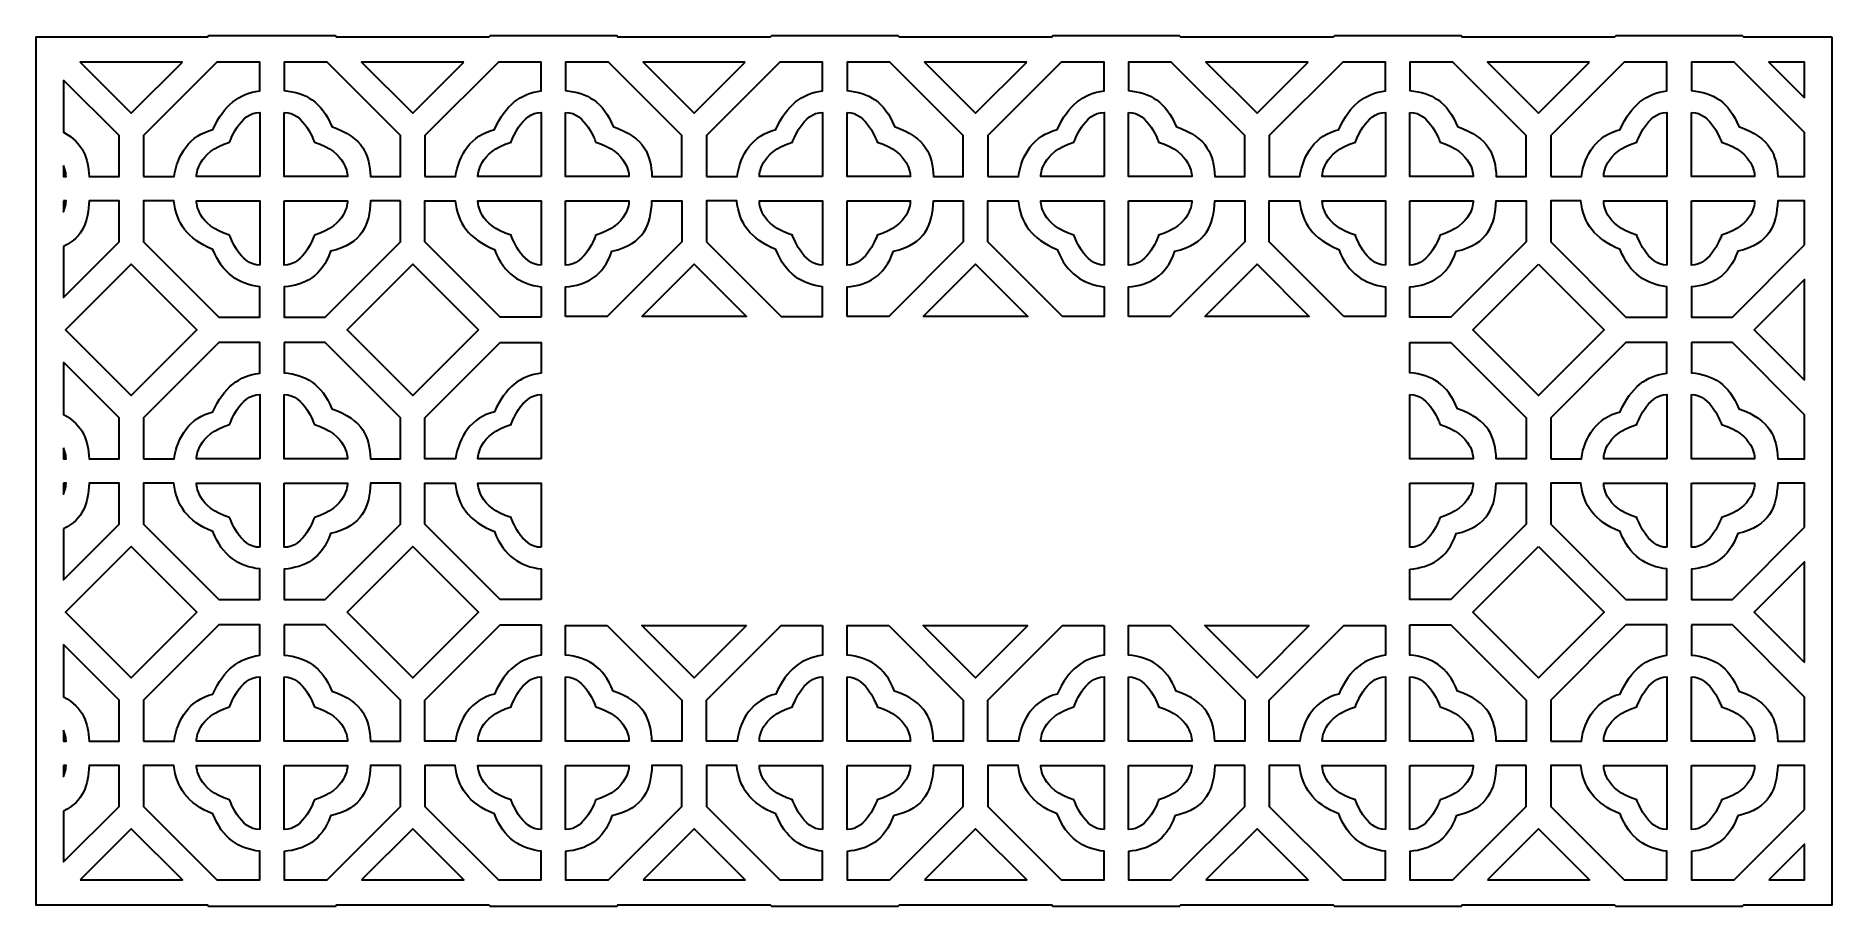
# Model space of a CAD drawing. Header units: centimetres. Extents: x 14.5 to 24.7, y -9 to -4.
import ezdxf

# ---------------------------------------------------------------- set-up
doc = ezdxf.new("R2010")
doc.units = ezdxf.units.CM
doc.header["$MEASUREMENT"] = 0
doc.layers.add('layer 1', color=7, linetype='Continuous')

msp = doc.modelspace()

# ---------------------------------------------------------------- linework, layer by layer
at = {"layer": 'layer 1', "color": 250, "lineweight": 30}
for points, knots in [([(24.72837, -4.03974), (24.72837, -4.03974), (24.72837, -4.54384), (24.72837, -4.54384), (24.72837, -4.54384), (24.72837, -4.54384), (24.72837, -4.54384), (24.72837, -4.54384), (24.72837, -4.54384), (24.72837, -4.54384), (24.72837, -4.83543), (24.72837, -4.83543), (24.72837, -4.83543), (24.72837, -4.83543), (24.72837, -4.97503), (24.72837, -4.97503), (24.72837, -4.97503), (24.72837, -4.97503), (24.72837, -5.26662), (24.72837, -5.26662), (24.72837, -5.26662), (24.72837, -5.26662), (24.72837, -5.26662), (24.72837, -5.26662), (24.72837, -5.26662), (24.72837, -5.26662), (24.72837, -6.15508), (24.72837, -6.15508), (24.72837, -6.15508), (24.72837, -6.15508), (24.72837, -6.15508), (24.72837, -6.15508), (24.72837, -6.15508), (24.72837, -6.15508), (24.72837, -6.44668), (24.72837, -6.44668), (24.72837, -6.44668), (24.72837, -6.44668), (24.72837, -6.58627), (24.72837, -6.58627), (24.72837, -6.58627), (24.72837, -6.58627), (24.72837, -6.87786), (24.72837, -6.87786), (24.72837, -6.87786), (24.72837, -6.87786), (24.72837, -6.87786), (24.72837, -6.87786), (24.72837, -6.87786), (24.72837, -6.87786), (24.72837, -7.76633), (24.72837, -7.76633), (24.72837, -7.76633), (24.72837, -7.76633), (24.72837, -7.76633), (24.72837, -7.76633), (24.72837, -7.76633), (24.72837, -7.76633), (24.72837, -8.05792), (24.72837, -8.05792), (24.72837, -8.05792), (24.72837, -8.05792), (24.72837, -8.19751), (24.72837, -8.19751), (24.72837, -8.19751), (24.72837, -8.19751), (24.72837, -8.48911), (24.72837, -8.48911), (24.72837, -8.48911), (24.72837, -8.48911), (24.72837, -8.48911), (24.72837, -8.48911), (24.72837, -8.48911), (24.72837, -8.48911), (24.72837, -8.9932), (24.72837, -8.9932), (24.72837, -8.9932), (24.72837, -8.9932), (24.22427, -8.9932), (24.22427, -8.9932), (24.22427, -8.9932), (24.22427, -8.9932), (24.21728, -9.00019), (24.21728, -9.00019), (24.21728, -9.00019), (24.21728, -9.00019), (23.92569, -9.00019), (23.92569, -9.00019), (23.92569, -9.00019), (23.92569, -9.00019), (23.7861, -9.00019), (23.7861, -9.00019), (23.7861, -9.00019), (23.7861, -9.00019), (23.4945, -9.00019), (23.4945, -9.00019), (23.4945, -9.00019), (23.4945, -9.00019), (23.48752, -8.9932), (23.48752, -8.9932), (23.48752, -8.9932), (23.48752, -8.9932), (22.61846, -8.9932), (22.61846, -8.9932), (22.61846, -8.9932), (22.61846, -8.9932), (22.61147, -9.00019), (22.61147, -9.00019), (22.61147, -9.00019), (22.61147, -9.00019), (22.31988, -9.00019), (22.31988, -9.00019), (22.31988, -9.00019), (22.31988, -9.00019), (22.18029, -9.00019), (22.18029, -9.00019), (22.18029, -9.00019), (22.18029, -9.00019), (21.88869, -9.00019), (21.88869, -9.00019), (21.88869, -9.00019), (21.88869, -9.00019), (21.88171, -8.9932), (21.88171, -8.9932), (21.88171, -8.9932), (21.88171, -8.9932), (21.01265, -8.9932), (21.01265, -8.9932), (21.01265, -8.9932), (21.01265, -8.9932), (21.00567, -9.00019), (21.00567, -9.00019), (21.00567, -9.00019), (21.00567, -9.00019), (20.71407, -9.00019), (20.71407, -9.00019), (20.71407, -9.00019), (20.71407, -9.00019), (20.57448, -9.00019), (20.57448, -9.00019), (20.57448, -9.00019), (20.57448, -9.00019), (20.28289, -9.00019), (20.28289, -9.00019), (20.28289, -9.00019), (20.28289, -9.00019), (20.2759, -8.9932), (20.2759, -8.9932), (20.2759, -8.9932), (20.2759, -8.9932), (19.40684, -8.9932), (19.40684, -8.9932), (19.40684, -8.9932), (19.40684, -8.9932), (19.39986, -9.00019), (19.39986, -9.00019), (19.39986, -9.00019), (19.39986, -9.00019), (19.10826, -9.00019), (19.10826, -9.00019), (19.10826, -9.00019), (19.10826, -9.00019), (18.96867, -9.00019), (18.96867, -9.00019), (18.96867, -9.00019), (18.96867, -9.00019), (18.67708, -9.00019), (18.67708, -9.00019), (18.67708, -9.00019), (18.67708, -9.00019), (18.67009, -8.9932), (18.67009, -8.9932), (18.67009, -8.9932), (18.67009, -8.9932), (17.80103, -8.9932), (17.80103, -8.9932), (17.80103, -8.9932), (17.80103, -8.9932), (17.79405, -9.00019), (17.79405, -9.00019), (17.79405, -9.00019), (17.79405, -9.00019), (17.50245, -9.00019), (17.50245, -9.00019), (17.50245, -9.00019), (17.50245, -9.00019), (17.36286, -9.00019), (17.36286, -9.00019), (17.36286, -9.00019), (17.36286, -9.00019), (17.07127, -9.00019), (17.07127, -9.00019), (17.07127, -9.00019), (17.07127, -9.00019), (17.06428, -8.9932), (17.06428, -8.9932), (17.06428, -8.9932), (17.06428, -8.9932), (16.19523, -8.9932), (16.19523, -8.9932), (16.19523, -8.9932), (16.19523, -8.9932), (16.18824, -9.00019), (16.18824, -9.00019), (16.18824, -9.00019), (16.18824, -9.00019), (15.89664, -9.00019), (15.89664, -9.00019), (15.89664, -9.00019), (15.89664, -9.00019), (15.75705, -9.00019), (15.75705, -9.00019), (15.75705, -9.00019), (15.75705, -9.00019), (15.46546, -9.00019), (15.46546, -9.00019), (15.46546, -9.00019), (15.46546, -9.00019), (15.45847, -8.9932), (15.45847, -8.9932), (15.45847, -8.9932), (15.45847, -8.9932), (14.47983, -8.9932), (14.47983, -8.9932), (14.47983, -8.9932), (14.47983, -8.9932), (14.47983, -4.03974), (14.47983, -4.03974), (14.47983, -4.03974), (14.47983, -4.03974), (15.45847, -4.03974), (15.45847, -4.03974), (15.45847, -4.03974), (15.45847, -4.03974), (15.46546, -4.03276), (15.46546, -4.03276), (15.46546, -4.03276), (15.46546, -4.03276), (15.75705, -4.03276), (15.75705, -4.03276), (15.75705, -4.03276), (15.75705, -4.03276), (15.89664, -4.03276), (15.89664, -4.03276), (15.89664, -4.03276), (15.89664, -4.03276), (16.18824, -4.03276), (16.18824, -4.03276), (16.18824, -4.03276), (16.18824, -4.03276), (16.19523, -4.03974), (16.19523, -4.03974), (16.19523, -4.03974), (16.19523, -4.03974), (17.06428, -4.03974), (17.06428, -4.03974), (17.06428, -4.03974), (17.06428, -4.03974), (17.07127, -4.03276), (17.07127, -4.03276), (17.07127, -4.03276), (17.07127, -4.03276), (17.36286, -4.03276), (17.36286, -4.03276), (17.36286, -4.03276), (17.36286, -4.03276), (17.50245, -4.03276), (17.50245, -4.03276), (17.50245, -4.03276), (17.50245, -4.03276), (17.79405, -4.03276), (17.79405, -4.03276), (17.79405, -4.03276), (17.79405, -4.03276), (17.80103, -4.03974), (17.80103, -4.03974), (17.80103, -4.03974), (17.80103, -4.03974), (18.67009, -4.03974), (18.67009, -4.03974), (18.67009, -4.03974), (18.67009, -4.03974), (18.67708, -4.03276), (18.67708, -4.03276), (18.67708, -4.03276), (18.67708, -4.03276), (18.96867, -4.03276), (18.96867, -4.03276), (18.96867, -4.03276), (18.96867, -4.03276), (19.10826, -4.03276), (19.10826, -4.03276), (19.10826, -4.03276), (19.10826, -4.03276), (19.39986, -4.03276), (19.39986, -4.03276), (19.39986, -4.03276), (19.39986, -4.03276), (19.40684, -4.03974), (19.40684, -4.03974), (19.40684, -4.03974), (19.40684, -4.03974), (20.2759, -4.03974), (20.2759, -4.03974), (20.2759, -4.03974), (20.2759, -4.03974), (20.28289, -4.03276), (20.28289, -4.03276), (20.28289, -4.03276), (20.28289, -4.03276), (20.57448, -4.03276), (20.57448, -4.03276), (20.57448, -4.03276), (20.57448, -4.03276), (20.71407, -4.03276), (20.71407, -4.03276), (20.71407, -4.03276), (20.71407, -4.03276), (21.00567, -4.03276), (21.00567, -4.03276), (21.00567, -4.03276), (21.00567, -4.03276), (21.01265, -4.03974), (21.01265, -4.03974), (21.01265, -4.03974), (21.01265, -4.03974), (21.88171, -4.03974), (21.88171, -4.03974), (21.88171, -4.03974), (21.88171, -4.03974), (21.88869, -4.03276), (21.88869, -4.03276), (21.88869, -4.03276), (21.88869, -4.03276), (22.18029, -4.03276), (22.18029, -4.03276), (22.18029, -4.03276), (22.18029, -4.03276), (22.31988, -4.03276), (22.31988, -4.03276), (22.31988, -4.03276), (22.31988, -4.03276), (22.61147, -4.03276), (22.61147, -4.03276), (22.61147, -4.03276), (22.61147, -4.03276), (22.61846, -4.03974), (22.61846, -4.03974), (22.61846, -4.03974), (22.61846, -4.03974), (23.48752, -4.03974), (23.48752, -4.03974), (23.48752, -4.03974), (23.48752, -4.03974), (23.4945, -4.03276), (23.4945, -4.03276), (23.4945, -4.03276), (23.4945, -4.03276), (23.7861, -4.03276), (23.7861, -4.03276), (23.7861, -4.03276), (23.7861, -4.03276), (23.92569, -4.03276), (23.92569, -4.03276), (23.92569, -4.03276), (23.92569, -4.03276), (24.21728, -4.03276), (24.21728, -4.03276), (24.21728, -4.03276), (24.21728, -4.03276), (24.22427, -4.03974), (24.22427, -4.03974), (24.22427, -4.03974), (24.22427, -4.03974), (24.72837, -4.03974), (24.72837, -4.03974)], [0, 0, 0, 0, 0.01052632, 0.01052632, 0.01052632, 0.01052632, 0.02105263, 0.02105263, 0.02105263, 0.02105263, 0.03157895, 0.03157895, 0.03157895, 0.03157895, 0.04210526, 0.04210526, 0.04210526, 0.04210526, 0.05263158, 0.05263158, 0.05263158, 0.05263158, 0.06315789, 0.06315789, 0.06315789, 0.06315789, 0.07368421, 0.07368421, 0.07368421, 0.07368421, 0.08421053, 0.08421053, 0.08421053, 0.08421053, 0.09473684, 0.09473684, 0.09473684, 0.09473684, 0.10526316, 0.10526316, 0.10526316, 0.10526316, 0.11578947, 0.11578947, 0.11578947, 0.11578947, 0.12631579, 0.12631579, 0.12631579, 0.12631579, 0.13684211, 0.13684211, 0.13684211, 0.13684211, 0.14736842, 0.14736842, 0.14736842, 0.14736842, 0.15789474, 0.15789474, 0.15789474, 0.15789474, 0.16842105, 0.16842105, 0.16842105, 0.16842105, 0.17894737, 0.17894737, 0.17894737, 0.17894737, 0.18947368, 0.18947368, 0.18947368, 0.18947368, 0.2, 0.2, 0.2, 0.2, 0.21052632, 0.21052632, 0.21052632, 0.21052632, 0.22105263, 0.22105263, 0.22105263, 0.22105263, 0.23157895, 0.23157895, 0.23157895, 0.23157895, 0.24210526, 0.24210526, 0.24210526, 0.24210526, 0.25263158, 0.25263158, 0.25263158, 0.25263158, 0.26315789, 0.26315789, 0.26315789, 0.26315789, 0.27368421, 0.27368421, 0.27368421, 0.27368421, 0.28421053, 0.28421053, 0.28421053, 0.28421053, 0.29473684, 0.29473684, 0.29473684, 0.29473684, 0.30526316, 0.30526316, 0.30526316, 0.30526316, 0.31578947, 0.31578947, 0.31578947, 0.31578947, 0.32631579, 0.32631579, 0.32631579, 0.32631579, 0.33684211, 0.33684211, 0.33684211, 0.33684211, 0.34736842, 0.34736842, 0.34736842, 0.34736842, 0.35789474, 0.35789474, 0.35789474, 0.35789474, 0.36842105, 0.36842105, 0.36842105, 0.36842105, 0.37894737, 0.37894737, 0.37894737, 0.37894737, 0.38947368, 0.38947368, 0.38947368, 0.38947368, 0.4, 0.4, 0.4, 0.4, 0.41052632, 0.41052632, 0.41052632, 0.41052632, 0.42105263, 0.42105263, 0.42105263, 0.42105263, 0.43157895, 0.43157895, 0.43157895, 0.43157895, 0.44210526, 0.44210526, 0.44210526, 0.44210526, 0.45263158, 0.45263158, 0.45263158, 0.45263158, 0.46315789, 0.46315789, 0.46315789, 0.46315789, 0.47368421, 0.47368421, 0.47368421, 0.47368421, 0.48421053, 0.48421053, 0.48421053, 0.48421053, 0.49473684, 0.49473684, 0.49473684, 0.49473684, 0.50526316, 0.50526316, 0.50526316, 0.50526316, 0.51578947, 0.51578947, 0.51578947, 0.51578947, 0.52631579, 0.52631579, 0.52631579, 0.52631579, 0.53684211, 0.53684211, 0.53684211, 0.53684211, 0.54736842, 0.54736842, 0.54736842, 0.54736842, 0.55789474, 0.55789474, 0.55789474, 0.55789474, 0.56842105, 0.56842105, 0.56842105, 0.56842105, 0.57894737, 0.57894737, 0.57894737, 0.57894737, 0.58947368, 0.58947368, 0.58947368, 0.58947368, 0.6, 0.6, 0.6, 0.6, 0.61052632, 0.61052632, 0.61052632, 0.61052632, 0.62105263, 0.62105263, 0.62105263, 0.62105263, 0.63157895, 0.63157895, 0.63157895, 0.63157895, 0.64210526, 0.64210526, 0.64210526, 0.64210526, 0.65263158, 0.65263158, 0.65263158, 0.65263158, 0.66315789, 0.66315789, 0.66315789, 0.66315789, 0.67368421, 0.67368421, 0.67368421, 0.67368421, 0.68421053, 0.68421053, 0.68421053, 0.68421053, 0.69473684, 0.69473684, 0.69473684, 0.69473684, 0.70526316, 0.70526316, 0.70526316, 0.70526316, 0.71578947, 0.71578947, 0.71578947, 0.71578947, 0.72631579, 0.72631579, 0.72631579, 0.72631579, 0.73684211, 0.73684211, 0.73684211, 0.73684211, 0.74736842, 0.74736842, 0.74736842, 0.74736842, 0.75789474, 0.75789474, 0.75789474, 0.75789474, 0.76842105, 0.76842105, 0.76842105, 0.76842105, 0.77894737, 0.77894737, 0.77894737, 0.77894737, 0.78947368, 0.78947368, 0.78947368, 0.78947368, 0.8, 0.8, 0.8, 0.8, 0.81052632, 0.81052632, 0.81052632, 0.81052632, 0.82105263, 0.82105263, 0.82105263, 0.82105263, 0.83157895, 0.83157895, 0.83157895, 0.83157895, 0.84210526, 0.84210526, 0.84210526, 0.84210526, 0.85263158, 0.85263158, 0.85263158, 0.85263158, 0.86315789, 0.86315789, 0.86315789, 0.86315789, 0.87368421, 0.87368421, 0.87368421, 0.87368421, 0.88421053, 0.88421053, 0.88421053, 0.88421053, 0.89473684, 0.89473684, 0.89473684, 0.89473684, 0.90526316, 0.90526316, 0.90526316, 0.90526316, 0.91578947, 0.91578947, 0.91578947, 0.91578947, 0.92631579, 0.92631579, 0.92631579, 0.92631579, 0.93684211, 0.93684211, 0.93684211, 0.93684211, 0.94736842, 0.94736842, 0.94736842, 0.94736842, 0.95789474, 0.95789474, 0.95789474, 0.95789474, 0.96842105, 0.96842105, 0.96842105, 0.96842105, 0.97894737, 0.97894737, 0.97894737, 0.97894737, 1, 1, 1, 1]), ([(15.31552, -4.1827), (15.31552, -4.1827), (15.02394, -4.47427), (15.02394, -4.47427), (15.02394, -4.47427), (15.02394, -4.47427), (14.73237, -4.1827), (14.73237, -4.1827), (14.73237, -4.1827), (14.73237, -4.1827), (15.31552, -4.1827), (15.31552, -4.1827)], [0, 0, 0, 0, 0.25, 0.25, 0.25, 0.25, 0.5, 0.5, 0.5, 0.5, 1, 1, 1, 1]), ([(15.09397, -4.83543), (15.09397, -4.83543), (15.09397, -4.60166), (15.09397, -4.60166), (15.09397, -4.60166), (15.09397, -4.60166), (15.51293, -4.1827), (15.51293, -4.1827), (15.51293, -4.1827), (15.51293, -4.1827), (15.75705, -4.1827), (15.75705, -4.1827), (15.75705, -4.1827), (15.75705, -4.1827), (15.75705, -4.34613), (15.75705, -4.34613), (15.75705, -4.34613), (15.63889, -4.36241), (15.55337, -4.42527), (15.48995, -4.5672), (15.48995, -4.5672), (15.3564, -4.60092), (15.2875, -4.70883), (15.26867, -4.83543), (15.26867, -4.83543), (15.26867, -4.83543), (15.09397, -4.83543), (15.09397, -4.83543)], [0, 0, 0, 0, 0.125, 0.125, 0.125, 0.125, 0.25, 0.25, 0.25, 0.25, 0.375, 0.375, 0.375, 0.375, 0.5, 0.5, 0.5, 0.5, 0.625, 0.625, 0.625, 0.625, 0.75, 0.75, 0.75, 0.75, 1, 1, 1, 1]), ([(16.14076, -4.1827), (16.14076, -4.1827), (16.55973, -4.60166), (16.55973, -4.60166), (16.55973, -4.60166), (16.55973, -4.60166), (16.55973, -4.83543), (16.55973, -4.83543), (16.55973, -4.83543), (16.55973, -4.83543), (16.38912, -4.83543), (16.38912, -4.83543), (16.38912, -4.83543), (16.38306, -4.71387), (16.3495, -4.61345), (16.16773, -4.55038), (16.16773, -4.55038), (16.11066, -4.40755), (16.01898, -4.35701), (15.89664, -4.34483), (15.89664, -4.34483), (15.89664, -4.34483), (15.89664, -4.1827), (15.89664, -4.1827), (15.89664, -4.1827), (15.89664, -4.1827), (16.14076, -4.1827), (16.14076, -4.1827)], [0, 0, 0, 0, 0.125, 0.125, 0.125, 0.125, 0.25, 0.25, 0.25, 0.25, 0.375, 0.375, 0.375, 0.375, 0.5, 0.5, 0.5, 0.5, 0.625, 0.625, 0.625, 0.625, 0.75, 0.75, 0.75, 0.75, 1, 1, 1, 1]), ([(16.92132, -4.1827), (16.92132, -4.1827), (16.62975, -4.47427), (16.62975, -4.47427), (16.62975, -4.47427), (16.62975, -4.47427), (16.33818, -4.1827), (16.33818, -4.1827), (16.33818, -4.1827), (16.33818, -4.1827), (16.92132, -4.1827), (16.92132, -4.1827)], [0, 0, 0, 0, 0.25, 0.25, 0.25, 0.25, 0.5, 0.5, 0.5, 0.5, 1, 1, 1, 1]), ([(16.69978, -4.83543), (16.69978, -4.83543), (16.69978, -4.60166), (16.69978, -4.60166), (16.69978, -4.60166), (16.69978, -4.60166), (17.11874, -4.1827), (17.11874, -4.1827), (17.11874, -4.1827), (17.11874, -4.1827), (17.36286, -4.1827), (17.36286, -4.1827), (17.36286, -4.1827), (17.36286, -4.1827), (17.36286, -4.34613), (17.36286, -4.34613), (17.36286, -4.34613), (17.2447, -4.36241), (17.15917, -4.42527), (17.09576, -4.5672), (17.09576, -4.5672), (16.96221, -4.60092), (16.8933, -4.70883), (16.87448, -4.83543), (16.87448, -4.83543), (16.87448, -4.83543), (16.69978, -4.83543), (16.69978, -4.83543)], [0, 0, 0, 0, 0.125, 0.125, 0.125, 0.125, 0.25, 0.25, 0.25, 0.25, 0.375, 0.375, 0.375, 0.375, 0.5, 0.5, 0.5, 0.5, 0.625, 0.625, 0.625, 0.625, 0.75, 0.75, 0.75, 0.75, 1, 1, 1, 1]), ([(17.74657, -4.1827), (17.74657, -4.1827), (18.16553, -4.60166), (18.16553, -4.60166), (18.16553, -4.60166), (18.16553, -4.60166), (18.16553, -4.83543), (18.16553, -4.83543), (18.16553, -4.83543), (18.16553, -4.83543), (17.99493, -4.83543), (17.99493, -4.83543), (17.99493, -4.83543), (17.98887, -4.71387), (17.95531, -4.61345), (17.77354, -4.55038), (17.77354, -4.55038), (17.71647, -4.40755), (17.62479, -4.35701), (17.50245, -4.34483), (17.50245, -4.34483), (17.50245, -4.34483), (17.50245, -4.1827), (17.50245, -4.1827), (17.50245, -4.1827), (17.50245, -4.1827), (17.74657, -4.1827), (17.74657, -4.1827)], [0, 0, 0, 0, 0.125, 0.125, 0.125, 0.125, 0.25, 0.25, 0.25, 0.25, 0.375, 0.375, 0.375, 0.375, 0.5, 0.5, 0.5, 0.5, 0.625, 0.625, 0.625, 0.625, 0.75, 0.75, 0.75, 0.75, 1, 1, 1, 1]), ([(18.52713, -4.1827), (18.52713, -4.1827), (18.23556, -4.47427), (18.23556, -4.47427), (18.23556, -4.47427), (18.23556, -4.47427), (17.94399, -4.1827), (17.94399, -4.1827), (17.94399, -4.1827), (17.94399, -4.1827), (18.52713, -4.1827), (18.52713, -4.1827)], [0, 0, 0, 0, 0.25, 0.25, 0.25, 0.25, 0.5, 0.5, 0.5, 0.5, 1, 1, 1, 1]), ([(18.30559, -4.83543), (18.30559, -4.83543), (18.30559, -4.60166), (18.30559, -4.60166), (18.30559, -4.60166), (18.30559, -4.60166), (18.72455, -4.1827), (18.72455, -4.1827), (18.72455, -4.1827), (18.72455, -4.1827), (18.96867, -4.1827), (18.96867, -4.1827), (18.96867, -4.1827), (18.96867, -4.1827), (18.96867, -4.34613), (18.96867, -4.34613), (18.96867, -4.34613), (18.85051, -4.36241), (18.76498, -4.42527), (18.70157, -4.5672), (18.70157, -4.5672), (18.56801, -4.60092), (18.49911, -4.70883), (18.48029, -4.83543), (18.48029, -4.83543), (18.48029, -4.83543), (18.30559, -4.83543), (18.30559, -4.83543)], [0, 0, 0, 0, 0.125, 0.125, 0.125, 0.125, 0.25, 0.25, 0.25, 0.25, 0.375, 0.375, 0.375, 0.375, 0.5, 0.5, 0.5, 0.5, 0.625, 0.625, 0.625, 0.625, 0.75, 0.75, 0.75, 0.75, 1, 1, 1, 1]), ([(19.35238, -4.1827), (19.35238, -4.1827), (19.77134, -4.60166), (19.77134, -4.60166), (19.77134, -4.60166), (19.77134, -4.60166), (19.77134, -4.83543), (19.77134, -4.83543), (19.77134, -4.83543), (19.77134, -4.83543), (19.60073, -4.83543), (19.60073, -4.83543), (19.60073, -4.83543), (19.59468, -4.71387), (19.56112, -4.61345), (19.37935, -4.55038), (19.37935, -4.55038), (19.32228, -4.40755), (19.2306, -4.35701), (19.10826, -4.34483), (19.10826, -4.34483), (19.10826, -4.34483), (19.10826, -4.1827), (19.10826, -4.1827), (19.10826, -4.1827), (19.10826, -4.1827), (19.35238, -4.1827), (19.35238, -4.1827)], [0, 0, 0, 0, 0.125, 0.125, 0.125, 0.125, 0.25, 0.25, 0.25, 0.25, 0.375, 0.375, 0.375, 0.375, 0.5, 0.5, 0.5, 0.5, 0.625, 0.625, 0.625, 0.625, 0.75, 0.75, 0.75, 0.75, 1, 1, 1, 1]), ([(20.13294, -4.1827), (20.13294, -4.1827), (19.84137, -4.47427), (19.84137, -4.47427), (19.84137, -4.47427), (19.84137, -4.47427), (19.5498, -4.1827), (19.5498, -4.1827), (19.5498, -4.1827), (19.5498, -4.1827), (20.13294, -4.1827), (20.13294, -4.1827)], [0, 0, 0, 0, 0.25, 0.25, 0.25, 0.25, 0.5, 0.5, 0.5, 0.5, 1, 1, 1, 1]), ([(19.9114, -4.83543), (19.9114, -4.83543), (19.9114, -4.60166), (19.9114, -4.60166), (19.9114, -4.60166), (19.9114, -4.60166), (20.33036, -4.1827), (20.33036, -4.1827), (20.33036, -4.1827), (20.33036, -4.1827), (20.57448, -4.1827), (20.57448, -4.1827), (20.57448, -4.1827), (20.57448, -4.1827), (20.57448, -4.34613), (20.57448, -4.34613), (20.57448, -4.34613), (20.45631, -4.36241), (20.37079, -4.42527), (20.30738, -4.5672), (20.30738, -4.5672), (20.17382, -4.60092), (20.10492, -4.70883), (20.0861, -4.83543), (20.0861, -4.83543), (20.0861, -4.83543), (19.9114, -4.83543), (19.9114, -4.83543)], [0, 0, 0, 0, 0.125, 0.125, 0.125, 0.125, 0.25, 0.25, 0.25, 0.25, 0.375, 0.375, 0.375, 0.375, 0.5, 0.5, 0.5, 0.5, 0.625, 0.625, 0.625, 0.625, 0.75, 0.75, 0.75, 0.75, 1, 1, 1, 1]), ([(20.95819, -4.1827), (20.95819, -4.1827), (21.37715, -4.60166), (21.37715, -4.60166), (21.37715, -4.60166), (21.37715, -4.60166), (21.37715, -4.83543), (21.37715, -4.83543), (21.37715, -4.83543), (21.37715, -4.83543), (21.20654, -4.83543), (21.20654, -4.83543), (21.20654, -4.83543), (21.20049, -4.71387), (21.16693, -4.61345), (20.98516, -4.55038), (20.98516, -4.55038), (20.92809, -4.40755), (20.83641, -4.35701), (20.71407, -4.34483), (20.71407, -4.34483), (20.71407, -4.34483), (20.71407, -4.1827), (20.71407, -4.1827), (20.71407, -4.1827), (20.71407, -4.1827), (20.95819, -4.1827), (20.95819, -4.1827)], [0, 0, 0, 0, 0.125, 0.125, 0.125, 0.125, 0.25, 0.25, 0.25, 0.25, 0.375, 0.375, 0.375, 0.375, 0.5, 0.5, 0.5, 0.5, 0.625, 0.625, 0.625, 0.625, 0.75, 0.75, 0.75, 0.75, 1, 1, 1, 1]), ([(21.73875, -4.1827), (21.73875, -4.1827), (21.44718, -4.47427), (21.44718, -4.47427), (21.44718, -4.47427), (21.44718, -4.47427), (21.15561, -4.1827), (21.15561, -4.1827), (21.15561, -4.1827), (21.15561, -4.1827), (21.73875, -4.1827), (21.73875, -4.1827)], [0, 0, 0, 0, 0.25, 0.25, 0.25, 0.25, 0.5, 0.5, 0.5, 0.5, 1, 1, 1, 1]), ([(21.51721, -4.83543), (21.51721, -4.83543), (21.51721, -4.60166), (21.51721, -4.60166), (21.51721, -4.60166), (21.51721, -4.60166), (21.93617, -4.1827), (21.93617, -4.1827), (21.93617, -4.1827), (21.93617, -4.1827), (22.18029, -4.1827), (22.18029, -4.1827), (22.18029, -4.1827), (22.18029, -4.1827), (22.18029, -4.34613), (22.18029, -4.34613), (22.18029, -4.34613), (22.06212, -4.36241), (21.9766, -4.42527), (21.91319, -4.5672), (21.91319, -4.5672), (21.77963, -4.60092), (21.71073, -4.70883), (21.69191, -4.83543), (21.69191, -4.83543), (21.69191, -4.83543), (21.51721, -4.83543), (21.51721, -4.83543)], [0, 0, 0, 0, 0.125, 0.125, 0.125, 0.125, 0.25, 0.25, 0.25, 0.25, 0.375, 0.375, 0.375, 0.375, 0.5, 0.5, 0.5, 0.5, 0.625, 0.625, 0.625, 0.625, 0.75, 0.75, 0.75, 0.75, 1, 1, 1, 1]), ([(22.564, -4.1827), (22.564, -4.1827), (22.98296, -4.60166), (22.98296, -4.60166), (22.98296, -4.60166), (22.98296, -4.60166), (22.98296, -4.83543), (22.98296, -4.83543), (22.98296, -4.83543), (22.98296, -4.83543), (22.81235, -4.83543), (22.81235, -4.83543), (22.81235, -4.83543), (22.8063, -4.71387), (22.77274, -4.61345), (22.59097, -4.55038), (22.59097, -4.55038), (22.5339, -4.40755), (22.44221, -4.35701), (22.31988, -4.34483), (22.31988, -4.34483), (22.31988, -4.34483), (22.31988, -4.1827), (22.31988, -4.1827), (22.31988, -4.1827), (22.31988, -4.1827), (22.564, -4.1827), (22.564, -4.1827)], [0, 0, 0, 0, 0.125, 0.125, 0.125, 0.125, 0.25, 0.25, 0.25, 0.25, 0.375, 0.375, 0.375, 0.375, 0.5, 0.5, 0.5, 0.5, 0.625, 0.625, 0.625, 0.625, 0.75, 0.75, 0.75, 0.75, 1, 1, 1, 1]), ([(23.34456, -4.1827), (23.34456, -4.1827), (23.05299, -4.47427), (23.05299, -4.47427), (23.05299, -4.47427), (23.05299, -4.47427), (22.76142, -4.1827), (22.76142, -4.1827), (22.76142, -4.1827), (22.76142, -4.1827), (23.34456, -4.1827), (23.34456, -4.1827)], [0, 0, 0, 0, 0.25, 0.25, 0.25, 0.25, 0.5, 0.5, 0.5, 0.5, 1, 1, 1, 1]), ([(23.12302, -4.83543), (23.12302, -4.83543), (23.12302, -4.60166), (23.12302, -4.60166), (23.12302, -4.60166), (23.12302, -4.60166), (23.54198, -4.1827), (23.54198, -4.1827), (23.54198, -4.1827), (23.54198, -4.1827), (23.7861, -4.1827), (23.7861, -4.1827), (23.7861, -4.1827), (23.7861, -4.1827), (23.7861, -4.34613), (23.7861, -4.34613), (23.7861, -4.34613), (23.66793, -4.36241), (23.58241, -4.42527), (23.519, -4.5672), (23.519, -4.5672), (23.38544, -4.60092), (23.31654, -4.70883), (23.29772, -4.83543), (23.29772, -4.83543), (23.29772, -4.83543), (23.12302, -4.83543), (23.12302, -4.83543)], [0, 0, 0, 0, 0.125, 0.125, 0.125, 0.125, 0.25, 0.25, 0.25, 0.25, 0.375, 0.375, 0.375, 0.375, 0.5, 0.5, 0.5, 0.5, 0.625, 0.625, 0.625, 0.625, 0.75, 0.75, 0.75, 0.75, 1, 1, 1, 1]), ([(24.16981, -4.1827), (24.16981, -4.1827), (24.57137, -4.58426), (24.57137, -4.58426), (24.57137, -4.58426), (24.57137, -4.58426), (24.57137, -4.83543), (24.57137, -4.83543), (24.57137, -4.83543), (24.57137, -4.83543), (24.41816, -4.83543), (24.41816, -4.83543), (24.41816, -4.83543), (24.41211, -4.71387), (24.37855, -4.61345), (24.19678, -4.55038), (24.19678, -4.55038), (24.13971, -4.40755), (24.04802, -4.35701), (23.92569, -4.34483), (23.92569, -4.34483), (23.92569, -4.34483), (23.92569, -4.1827), (23.92569, -4.1827), (23.92569, -4.1827), (23.92569, -4.1827), (24.16981, -4.1827), (24.16981, -4.1827)], [0, 0, 0, 0, 0.125, 0.125, 0.125, 0.125, 0.25, 0.25, 0.25, 0.25, 0.375, 0.375, 0.375, 0.375, 0.5, 0.5, 0.5, 0.5, 0.625, 0.625, 0.625, 0.625, 0.75, 0.75, 0.75, 0.75, 1, 1, 1, 1]), ([(24.57137, -4.38684), (24.57137, -4.38684), (24.36723, -4.1827), (24.36723, -4.1827), (24.36723, -4.1827), (24.36723, -4.1827), (24.57137, -4.1827), (24.57137, -4.1827), (24.57137, -4.1827), (24.57137, -4.1827), (24.57137, -4.38684), (24.57137, -4.38684)], [0, 0, 0, 0, 0.25, 0.25, 0.25, 0.25, 0.5, 0.5, 0.5, 0.5, 1, 1, 1, 1]), ([(14.63683, -4.28458), (14.63683, -4.28458), (14.95392, -4.60166), (14.95392, -4.60166), (14.95392, -4.60166), (14.95392, -4.60166), (14.95392, -4.83543), (14.95392, -4.83543), (14.95392, -4.83543), (14.95392, -4.83543), (14.78331, -4.83543), (14.78331, -4.83543), (14.78331, -4.83543), (14.7782, -4.7329), (14.7535, -4.64542), (14.63683, -4.58269), (14.63683, -4.58269), (14.63683, -4.58269), (14.63683, -4.28458), (14.63683, -4.28458)], [0, 0, 0, 0, 0.16666667, 0.16666667, 0.16666667, 0.16666667, 0.33333333, 0.33333333, 0.33333333, 0.33333333, 0.5, 0.5, 0.5, 0.5, 0.66666667, 0.66666667, 0.66666667, 0.66666667, 1, 1, 1, 1]), ([(15.75705, -4.83543), (15.75705, -4.83543), (15.75705, -4.46948), (15.75705, -4.46948), (15.75705, -4.46948), (15.64299, -4.46745), (15.58515, -4.63958), (15.58515, -4.63958), (15.58515, -4.63958), (15.39797, -4.69747), (15.39607, -4.82483), (15.39625, -4.83543), (15.39625, -4.83543), (15.39625, -4.83543), (15.75705, -4.83543), (15.75705, -4.83543)], [0, 0, 0, 0, 0.2, 0.2, 0.2, 0.2, 0.4, 0.4, 0.4, 0.4, 0.6, 0.6, 0.6, 0.6, 1, 1, 1, 1]), ([(15.89664, -4.46948), (15.89664, -4.46948), (15.89664, -4.83543), (15.89664, -4.83543), (15.89664, -4.83543), (15.89664, -4.83543), (16.25745, -4.83543), (16.25745, -4.83543), (16.25745, -4.83543), (16.25762, -4.82483), (16.25573, -4.69747), (16.06855, -4.63958), (16.06855, -4.63958), (16.06855, -4.63958), (16.01071, -4.46745), (15.89664, -4.46948)], [0, 0, 0, 0, 0.2, 0.2, 0.2, 0.2, 0.4, 0.4, 0.4, 0.4, 0.6, 0.6, 0.6, 0.6, 1, 1, 1, 1]), ([(17.36286, -4.83543), (17.36286, -4.83543), (17.36286, -4.46948), (17.36286, -4.46948), (17.36286, -4.46948), (17.2488, -4.46745), (17.19096, -4.63958), (17.19096, -4.63958), (17.19096, -4.63958), (17.00378, -4.69747), (17.00188, -4.82483), (17.00205, -4.83543), (17.00205, -4.83543), (17.00205, -4.83543), (17.36286, -4.83543), (17.36286, -4.83543)], [0, 0, 0, 0, 0.2, 0.2, 0.2, 0.2, 0.4, 0.4, 0.4, 0.4, 0.6, 0.6, 0.6, 0.6, 1, 1, 1, 1]), ([(17.50245, -4.46948), (17.50245, -4.46948), (17.50245, -4.83543), (17.50245, -4.83543), (17.50245, -4.83543), (17.50245, -4.83543), (17.86326, -4.83543), (17.86326, -4.83543), (17.86326, -4.83543), (17.86343, -4.82483), (17.86154, -4.69747), (17.67436, -4.63958), (17.67436, -4.63958), (17.67436, -4.63958), (17.61652, -4.46745), (17.50245, -4.46948)], [0, 0, 0, 0, 0.2, 0.2, 0.2, 0.2, 0.4, 0.4, 0.4, 0.4, 0.6, 0.6, 0.6, 0.6, 1, 1, 1, 1]), ([(18.96867, -4.83543), (18.96867, -4.83543), (18.96867, -4.46948), (18.96867, -4.46948), (18.96867, -4.46948), (18.85461, -4.46745), (18.79677, -4.63958), (18.79677, -4.63958), (18.79677, -4.63958), (18.60959, -4.69747), (18.60769, -4.82483), (18.60786, -4.83543), (18.60786, -4.83543), (18.60786, -4.83543), (18.96867, -4.83543), (18.96867, -4.83543)], [0, 0, 0, 0, 0.2, 0.2, 0.2, 0.2, 0.4, 0.4, 0.4, 0.4, 0.6, 0.6, 0.6, 0.6, 1, 1, 1, 1]), ([(19.10826, -4.46948), (19.10826, -4.46948), (19.10826, -4.83543), (19.10826, -4.83543), (19.10826, -4.83543), (19.10826, -4.83543), (19.46907, -4.83543), (19.46907, -4.83543), (19.46907, -4.83543), (19.46924, -4.82483), (19.46734, -4.69747), (19.28017, -4.63958), (19.28017, -4.63958), (19.28017, -4.63958), (19.22233, -4.46745), (19.10826, -4.46948)], [0, 0, 0, 0, 0.2, 0.2, 0.2, 0.2, 0.4, 0.4, 0.4, 0.4, 0.6, 0.6, 0.6, 0.6, 1, 1, 1, 1]), ([(20.57448, -4.83543), (20.57448, -4.83543), (20.57448, -4.46948), (20.57448, -4.46948), (20.57448, -4.46948), (20.46042, -4.46745), (20.40258, -4.63958), (20.40258, -4.63958), (20.40258, -4.63958), (20.2154, -4.69747), (20.2135, -4.82483), (20.21367, -4.83543), (20.21367, -4.83543), (20.21367, -4.83543), (20.57448, -4.83543), (20.57448, -4.83543)], [0, 0, 0, 0, 0.2, 0.2, 0.2, 0.2, 0.4, 0.4, 0.4, 0.4, 0.6, 0.6, 0.6, 0.6, 1, 1, 1, 1]), ([(20.71407, -4.46948), (20.71407, -4.46948), (20.71407, -4.83543), (20.71407, -4.83543), (20.71407, -4.83543), (20.71407, -4.83543), (21.07488, -4.83543), (21.07488, -4.83543), (21.07488, -4.83543), (21.07505, -4.82483), (21.07315, -4.69747), (20.88597, -4.63958), (20.88597, -4.63958), (20.88597, -4.63958), (20.82813, -4.46745), (20.71407, -4.46948)], [0, 0, 0, 0, 0.2, 0.2, 0.2, 0.2, 0.4, 0.4, 0.4, 0.4, 0.6, 0.6, 0.6, 0.6, 1, 1, 1, 1]), ([(22.18029, -4.83543), (22.18029, -4.83543), (22.18029, -4.46948), (22.18029, -4.46948), (22.18029, -4.46948), (22.06622, -4.46745), (22.00839, -4.63958), (22.00839, -4.63958), (22.00839, -4.63958), (21.82121, -4.69747), (21.81931, -4.82483), (21.81948, -4.83543), (21.81948, -4.83543), (21.81948, -4.83543), (22.18029, -4.83543), (22.18029, -4.83543)], [0, 0, 0, 0, 0.2, 0.2, 0.2, 0.2, 0.4, 0.4, 0.4, 0.4, 0.6, 0.6, 0.6, 0.6, 1, 1, 1, 1]), ([(22.31988, -4.46948), (22.31988, -4.46948), (22.31988, -4.83543), (22.31988, -4.83543), (22.31988, -4.83543), (22.31988, -4.83543), (22.68069, -4.83543), (22.68069, -4.83543), (22.68069, -4.83543), (22.68086, -4.82483), (22.67896, -4.69747), (22.49178, -4.63958), (22.49178, -4.63958), (22.49178, -4.63958), (22.43394, -4.46745), (22.31988, -4.46948)], [0, 0, 0, 0, 0.2, 0.2, 0.2, 0.2, 0.4, 0.4, 0.4, 0.4, 0.6, 0.6, 0.6, 0.6, 1, 1, 1, 1]), ([(23.7861, -4.83543), (23.7861, -4.83543), (23.7861, -4.46948), (23.7861, -4.46948), (23.7861, -4.46948), (23.67203, -4.46745), (23.6142, -4.63958), (23.6142, -4.63958), (23.6142, -4.63958), (23.42702, -4.69747), (23.42512, -4.82483), (23.42529, -4.83543), (23.42529, -4.83543), (23.42529, -4.83543), (23.7861, -4.83543), (23.7861, -4.83543)], [0, 0, 0, 0, 0.2, 0.2, 0.2, 0.2, 0.4, 0.4, 0.4, 0.4, 0.6, 0.6, 0.6, 0.6, 1, 1, 1, 1]), ([(23.92569, -4.46948), (23.92569, -4.46948), (23.92569, -4.83543), (23.92569, -4.83543), (23.92569, -4.83543), (23.92569, -4.83543), (24.2865, -4.83543), (24.2865, -4.83543), (24.2865, -4.83543), (24.28667, -4.82483), (24.28477, -4.69747), (24.09759, -4.63958), (24.09759, -4.63958), (24.09759, -4.63958), (24.03975, -4.46745), (23.92569, -4.46948)], [0, 0, 0, 0, 0.2, 0.2, 0.2, 0.2, 0.4, 0.4, 0.4, 0.4, 0.6, 0.6, 0.6, 0.6, 1, 1, 1, 1]), ([(14.63683, -4.77332), (14.6514, -4.80553), (14.65172, -4.83095), (14.65164, -4.83543), (14.65164, -4.83543), (14.65164, -4.83543), (14.63683, -4.83543), (14.63683, -4.83543), (14.63683, -4.83543), (14.63683, -4.83543), (14.63683, -4.77332), (14.63683, -4.77332)], [0, 0, 0, 0, 0.25, 0.25, 0.25, 0.25, 0.5, 0.5, 0.5, 0.5, 1, 1, 1, 1]), ([(14.63683, -4.97503), (14.63683, -4.97503), (14.65164, -4.97503), (14.65164, -4.97503), (14.65164, -4.97503), (14.65171, -4.97955), (14.65139, -5.00495), (14.63683, -5.03712), (14.63683, -5.03712), (14.63683, -5.03712), (14.63683, -4.97503), (14.63683, -4.97503)], [0, 0, 0, 0, 0.25, 0.25, 0.25, 0.25, 0.5, 0.5, 0.5, 0.5, 1, 1, 1, 1]), ([(14.63683, -5.23496), (14.75163, -5.18131), (14.77768, -5.08648), (14.78321, -4.97503), (14.78321, -4.97503), (14.78321, -4.97503), (14.95392, -4.97503), (14.95392, -4.97503), (14.95392, -4.97503), (14.95392, -4.97503), (14.95392, -5.2088), (14.95392, -5.2088), (14.95392, -5.2088), (14.95392, -5.2088), (14.63683, -5.52588), (14.63683, -5.52588), (14.63683, -5.52588), (14.63683, -5.52588), (14.63683, -5.23496), (14.63683, -5.23496)], [0, 0, 0, 0, 0.16666667, 0.16666667, 0.16666667, 0.16666667, 0.33333333, 0.33333333, 0.33333333, 0.33333333, 0.5, 0.5, 0.5, 0.5, 0.66666667, 0.66666667, 0.66666667, 0.66666667, 1, 1, 1, 1]), ([(15.52328, -5.63811), (15.52328, -5.63811), (15.09397, -5.2088), (15.09397, -5.2088), (15.09397, -5.2088), (15.09397, -5.2088), (15.09397, -4.97503), (15.09397, -4.97503), (15.09397, -4.97503), (15.09397, -4.97503), (15.26663, -4.97503), (15.26663, -4.97503), (15.26663, -4.97503), (15.28086, -5.09962), (15.34218, -5.19153), (15.49014, -5.2513), (15.49014, -5.2513), (15.54364, -5.39118), (15.63826, -5.44961), (15.75705, -5.46465), (15.75705, -5.46465), (15.75705, -5.46465), (15.75705, -5.63811), (15.75705, -5.63811), (15.75705, -5.63811), (15.75705, -5.63811), (15.52328, -5.63811), (15.52328, -5.63811)], [0, 0, 0, 0, 0.125, 0.125, 0.125, 0.125, 0.25, 0.25, 0.25, 0.25, 0.375, 0.375, 0.375, 0.375, 0.5, 0.5, 0.5, 0.5, 0.625, 0.625, 0.625, 0.625, 0.75, 0.75, 0.75, 0.75, 1, 1, 1, 1]), ([(15.75705, -5.34097), (15.75705, -5.34097), (15.75705, -4.97503), (15.75705, -4.97503), (15.75705, -4.97503), (15.75705, -4.97503), (15.39625, -4.97503), (15.39625, -4.97503), (15.39625, -4.97503), (15.39608, -4.98573), (15.39805, -5.113), (15.58515, -5.17086), (15.58515, -5.17086), (15.58515, -5.17086), (15.64299, -5.343), (15.75705, -5.34097)], [0, 0, 0, 0, 0.2, 0.2, 0.2, 0.2, 0.4, 0.4, 0.4, 0.4, 0.6, 0.6, 0.6, 0.6, 1, 1, 1, 1]), ([(16.55973, -4.97503), (16.55973, -4.97503), (16.55973, -5.2088), (16.55973, -5.2088), (16.55973, -5.2088), (16.55973, -5.2088), (16.13042, -5.63811), (16.13042, -5.63811), (16.13042, -5.63811), (16.13042, -5.63811), (15.89664, -5.63811), (15.89664, -5.63811), (15.89664, -5.63811), (15.89664, -5.63811), (15.89664, -5.46569), (15.89664, -5.46569), (15.89664, -5.46569), (16.0132, -5.45425), (16.11018, -5.4073), (16.16083, -5.26243), (16.16083, -5.26243), (16.34599, -5.21928), (16.38237, -5.1092), (16.38901, -4.97503), (16.38901, -4.97503), (16.38901, -4.97503), (16.55973, -4.97503), (16.55973, -4.97503)], [0, 0, 0, 0, 0.125, 0.125, 0.125, 0.125, 0.25, 0.25, 0.25, 0.25, 0.375, 0.375, 0.375, 0.375, 0.5, 0.5, 0.5, 0.5, 0.625, 0.625, 0.625, 0.625, 0.75, 0.75, 0.75, 0.75, 1, 1, 1, 1]), ([(15.89664, -4.97503), (15.89664, -4.97503), (15.89664, -5.34096), (15.89664, -5.34096), (15.89664, -5.34096), (16.01071, -5.34299), (16.06855, -5.17086), (16.06855, -5.17086), (16.06855, -5.17086), (16.25564, -5.113), (16.25762, -4.98573), (16.25745, -4.97503), (16.25745, -4.97503), (16.25745, -4.97503), (15.89664, -4.97503), (15.89664, -4.97503)], [0, 0, 0, 0, 0.2, 0.2, 0.2, 0.2, 0.4, 0.4, 0.4, 0.4, 0.6, 0.6, 0.6, 0.6, 1, 1, 1, 1]), ([(17.36286, -5.63811), (17.36286, -5.63811), (17.36286, -5.63453), (17.36286, -5.63453), (17.36286, -5.63453), (17.36286, -5.63453), (17.36286, -5.63453), (17.36286, -5.63453), (17.36286, -5.63453), (17.36286, -5.63453), (17.36286, -5.46465), (17.36286, -5.46465), (17.36286, -5.46465), (17.24407, -5.44961), (17.14945, -5.39118), (17.09595, -5.2513), (17.09595, -5.2513), (16.94799, -5.19153), (16.88667, -5.09962), (16.87244, -4.97503), (16.87244, -4.97503), (16.87244, -4.97503), (16.69978, -4.97503), (16.69978, -4.97503), (16.69978, -4.97503), (16.69978, -4.97503), (16.69978, -5.2088), (16.69978, -5.2088), (16.69978, -5.2088), (16.69978, -5.2088), (17.12909, -5.63811), (17.12909, -5.63811), (17.12909, -5.63811), (17.12909, -5.63811), (17.36286, -5.63811), (17.36286, -5.63811)], [0, 0, 0, 0, 0.1, 0.1, 0.1, 0.1, 0.2, 0.2, 0.2, 0.2, 0.3, 0.3, 0.3, 0.3, 0.4, 0.4, 0.4, 0.4, 0.5, 0.5, 0.5, 0.5, 0.6, 0.6, 0.6, 0.6, 0.7, 0.7, 0.7, 0.7, 0.8, 0.8, 0.8, 0.8, 1, 1, 1, 1]), ([(17.36286, -5.34097), (17.36286, -5.34097), (17.36286, -4.97503), (17.36286, -4.97503), (17.36286, -4.97503), (17.36286, -4.97503), (17.00205, -4.97503), (17.00205, -4.97503), (17.00205, -4.97503), (17.00189, -4.98573), (17.00386, -5.113), (17.19096, -5.17086), (17.19096, -5.17086), (17.19096, -5.17086), (17.2488, -5.343), (17.36286, -5.34097)], [0, 0, 0, 0, 0.2, 0.2, 0.2, 0.2, 0.4, 0.4, 0.4, 0.4, 0.6, 0.6, 0.6, 0.6, 1, 1, 1, 1]), ([(17.50245, -5.63453), (17.50245, -5.63453), (17.73981, -5.63453), (17.73981, -5.63453), (17.73981, -5.63453), (17.73981, -5.63453), (18.16553, -5.2088), (18.16553, -5.2088), (18.16553, -5.2088), (18.16553, -5.2088), (18.16553, -4.97503), (18.16553, -4.97503), (18.16553, -4.97503), (18.16553, -4.97503), (17.99482, -4.97503), (17.99482, -4.97503), (17.99482, -4.97503), (17.98818, -5.1092), (17.9518, -5.21928), (17.76664, -5.26243), (17.76664, -5.26243), (17.71599, -5.4073), (17.61901, -5.45425), (17.50245, -5.46569), (17.50245, -5.46569), (17.50245, -5.46569), (17.50245, -5.63453), (17.50245, -5.63453)], [0, 0, 0, 0, 0.125, 0.125, 0.125, 0.125, 0.25, 0.25, 0.25, 0.25, 0.375, 0.375, 0.375, 0.375, 0.5, 0.5, 0.5, 0.5, 0.625, 0.625, 0.625, 0.625, 0.75, 0.75, 0.75, 0.75, 1, 1, 1, 1]), ([(17.50245, -4.97503), (17.50245, -4.97503), (17.50245, -5.34096), (17.50245, -5.34096), (17.50245, -5.34096), (17.61652, -5.34299), (17.67436, -5.17086), (17.67436, -5.17086), (17.67436, -5.17086), (17.86145, -5.113), (17.86343, -4.98573), (17.86326, -4.97503), (17.86326, -4.97503), (17.86326, -4.97503), (17.50245, -4.97503), (17.50245, -4.97503)], [0, 0, 0, 0, 0.2, 0.2, 0.2, 0.2, 0.4, 0.4, 0.4, 0.4, 0.6, 0.6, 0.6, 0.6, 1, 1, 1, 1]), ([(18.73132, -5.63453), (18.73132, -5.63453), (18.30559, -5.2088), (18.30559, -5.2088), (18.30559, -5.2088), (18.30559, -5.2088), (18.30559, -4.97503), (18.30559, -4.97503), (18.30559, -4.97503), (18.30559, -4.97503), (18.47825, -4.97503), (18.47825, -4.97503), (18.47825, -4.97503), (18.49248, -5.09962), (18.5538, -5.19153), (18.70176, -5.2513), (18.70176, -5.2513), (18.75526, -5.39118), (18.84988, -5.44961), (18.96867, -5.46465), (18.96867, -5.46465), (18.96867, -5.46465), (18.96867, -5.63453), (18.96867, -5.63453), (18.96867, -5.63453), (18.96867, -5.63453), (18.73132, -5.63453), (18.73132, -5.63453)], [0, 0, 0, 0, 0.125, 0.125, 0.125, 0.125, 0.25, 0.25, 0.25, 0.25, 0.375, 0.375, 0.375, 0.375, 0.5, 0.5, 0.5, 0.5, 0.625, 0.625, 0.625, 0.625, 0.75, 0.75, 0.75, 0.75, 1, 1, 1, 1]), ([(18.96867, -5.34097), (18.96867, -5.34097), (18.96867, -4.97503), (18.96867, -4.97503), (18.96867, -4.97503), (18.96867, -4.97503), (18.60786, -4.97503), (18.60786, -4.97503), (18.60786, -4.97503), (18.60769, -4.98573), (18.60967, -5.113), (18.79677, -5.17086), (18.79677, -5.17086), (18.79677, -5.17086), (18.85461, -5.343), (18.96867, -5.34097)], [0, 0, 0, 0, 0.2, 0.2, 0.2, 0.2, 0.4, 0.4, 0.4, 0.4, 0.6, 0.6, 0.6, 0.6, 1, 1, 1, 1]), ([(19.10826, -5.63453), (19.10826, -5.63453), (19.34561, -5.63453), (19.34561, -5.63453), (19.34561, -5.63453), (19.34561, -5.63453), (19.77134, -5.2088), (19.77134, -5.2088), (19.77134, -5.2088), (19.77134, -5.2088), (19.77134, -4.97503), (19.77134, -4.97503), (19.77134, -4.97503), (19.77134, -4.97503), (19.60063, -4.97503), (19.60063, -4.97503), (19.60063, -4.97503), (19.59399, -5.1092), (19.55761, -5.21928), (19.37245, -5.26243), (19.37245, -5.26243), (19.32179, -5.4073), (19.22482, -5.45425), (19.10826, -5.46569), (19.10826, -5.46569), (19.10826, -5.46569), (19.10826, -5.63453), (19.10826, -5.63453)], [0, 0, 0, 0, 0.125, 0.125, 0.125, 0.125, 0.25, 0.25, 0.25, 0.25, 0.375, 0.375, 0.375, 0.375, 0.5, 0.5, 0.5, 0.5, 0.625, 0.625, 0.625, 0.625, 0.75, 0.75, 0.75, 0.75, 1, 1, 1, 1]), ([(19.10826, -4.97503), (19.10826, -4.97503), (19.10826, -5.34096), (19.10826, -5.34096), (19.10826, -5.34096), (19.22232, -5.34299), (19.28017, -5.17086), (19.28017, -5.17086), (19.28017, -5.17086), (19.46726, -5.113), (19.46924, -4.98573), (19.46907, -4.97503), (19.46907, -4.97503), (19.46907, -4.97503), (19.10826, -4.97503), (19.10826, -4.97503)], [0, 0, 0, 0, 0.2, 0.2, 0.2, 0.2, 0.4, 0.4, 0.4, 0.4, 0.6, 0.6, 0.6, 0.6, 1, 1, 1, 1]), ([(20.33713, -5.63453), (20.33713, -5.63453), (20.57448, -5.63453), (20.57448, -5.63453), (20.57448, -5.63453), (20.57448, -5.63453), (20.57448, -5.46465), (20.57448, -5.46465), (20.57448, -5.46465), (20.45569, -5.44961), (20.36107, -5.39118), (20.30757, -5.2513), (20.30757, -5.2513), (20.15961, -5.19153), (20.09829, -5.09962), (20.08406, -4.97503), (20.08406, -4.97503), (20.08406, -4.97503), (19.9114, -4.97503), (19.9114, -4.97503), (19.9114, -4.97503), (19.9114, -4.97503), (19.9114, -5.2088), (19.9114, -5.2088), (19.9114, -5.2088), (19.9114, -5.2088), (20.33713, -5.63453), (20.33713, -5.63453)], [0, 0, 0, 0, 0.125, 0.125, 0.125, 0.125, 0.25, 0.25, 0.25, 0.25, 0.375, 0.375, 0.375, 0.375, 0.5, 0.5, 0.5, 0.5, 0.625, 0.625, 0.625, 0.625, 0.75, 0.75, 0.75, 0.75, 1, 1, 1, 1]), ([(20.57448, -5.34097), (20.57448, -5.34097), (20.57448, -4.97503), (20.57448, -4.97503), (20.57448, -4.97503), (20.57448, -4.97503), (20.21367, -4.97503), (20.21367, -4.97503), (20.21367, -4.97503), (20.2135, -4.98573), (20.21548, -5.113), (20.40258, -5.17086), (20.40258, -5.17086), (20.40258, -5.17086), (20.46042, -5.343), (20.57448, -5.34097)], [0, 0, 0, 0, 0.2, 0.2, 0.2, 0.2, 0.4, 0.4, 0.4, 0.4, 0.6, 0.6, 0.6, 0.6, 1, 1, 1, 1]), ([(20.71407, -5.63453), (20.71407, -5.63453), (20.95142, -5.63453), (20.95142, -5.63453), (20.95142, -5.63453), (20.95142, -5.63453), (21.37715, -5.2088), (21.37715, -5.2088), (21.37715, -5.2088), (21.37715, -5.2088), (21.37715, -4.97503), (21.37715, -4.97503), (21.37715, -4.97503), (21.37715, -4.97503), (21.20644, -4.97503), (21.20644, -4.97503), (21.20644, -4.97503), (21.19979, -5.1092), (21.16342, -5.21928), (20.97826, -5.26243), (20.97826, -5.26243), (20.9276, -5.4073), (20.83063, -5.45425), (20.71407, -5.46569), (20.71407, -5.46569), (20.71407, -5.46569), (20.71407, -5.63453), (20.71407, -5.63453)], [0, 0, 0, 0, 0.125, 0.125, 0.125, 0.125, 0.25, 0.25, 0.25, 0.25, 0.375, 0.375, 0.375, 0.375, 0.5, 0.5, 0.5, 0.5, 0.625, 0.625, 0.625, 0.625, 0.75, 0.75, 0.75, 0.75, 1, 1, 1, 1]), ([(20.71407, -4.97503), (20.71407, -4.97503), (20.71407, -5.34096), (20.71407, -5.34096), (20.71407, -5.34096), (20.82813, -5.34299), (20.88597, -5.17086), (20.88597, -5.17086), (20.88597, -5.17086), (21.07307, -5.113), (21.07505, -4.98573), (21.07488, -4.97503), (21.07488, -4.97503), (21.07488, -4.97503), (20.71407, -4.97503), (20.71407, -4.97503)], [0, 0, 0, 0, 0.2, 0.2, 0.2, 0.2, 0.4, 0.4, 0.4, 0.4, 0.6, 0.6, 0.6, 0.6, 1, 1, 1, 1]), ([(21.94294, -5.63453), (21.94294, -5.63453), (22.18029, -5.63453), (22.18029, -5.63453), (22.18029, -5.63453), (22.18029, -5.63453), (22.18029, -5.46465), (22.18029, -5.46465), (22.18029, -5.46465), (22.0615, -5.44961), (21.96688, -5.39118), (21.91338, -5.2513), (21.91338, -5.2513), (21.76542, -5.19153), (21.7041, -5.09962), (21.68987, -4.97503), (21.68987, -4.97503), (21.68987, -4.97503), (21.51721, -4.97503), (21.51721, -4.97503), (21.51721, -4.97503), (21.51721, -4.97503), (21.51721, -5.2088), (21.51721, -5.2088), (21.51721, -5.2088), (21.51721, -5.2088), (21.94294, -5.63453), (21.94294, -5.63453)], [0, 0, 0, 0, 0.125, 0.125, 0.125, 0.125, 0.25, 0.25, 0.25, 0.25, 0.375, 0.375, 0.375, 0.375, 0.5, 0.5, 0.5, 0.5, 0.625, 0.625, 0.625, 0.625, 0.75, 0.75, 0.75, 0.75, 1, 1, 1, 1]), ([(22.18029, -5.34097), (22.18029, -5.34097), (22.18029, -4.97503), (22.18029, -4.97503), (22.18029, -4.97503), (22.18029, -4.97503), (21.81948, -4.97503), (21.81948, -4.97503), (21.81948, -4.97503), (21.81931, -4.98573), (21.82129, -5.113), (22.00839, -5.17086), (22.00839, -5.17086), (22.00839, -5.17086), (22.06622, -5.343), (22.18029, -5.34097)], [0, 0, 0, 0, 0.2, 0.2, 0.2, 0.2, 0.4, 0.4, 0.4, 0.4, 0.6, 0.6, 0.6, 0.6, 1, 1, 1, 1]), ([(22.31992, -5.63453), (22.31992, -5.63453), (22.31992, -5.63811), (22.31992, -5.63811), (22.31992, -5.63811), (22.31992, -5.63811), (22.55365, -5.63811), (22.55365, -5.63811), (22.55365, -5.63811), (22.55365, -5.63811), (22.98296, -5.2088), (22.98296, -5.2088), (22.98296, -5.2088), (22.98296, -5.2088), (22.98296, -4.97503), (22.98296, -4.97503), (22.98296, -4.97503), (22.98296, -4.97503), (22.81225, -4.97503), (22.81225, -4.97503), (22.81225, -4.97503), (22.8056, -5.1092), (22.76923, -5.21928), (22.58407, -5.26243), (22.58407, -5.26243), (22.53341, -5.4073), (22.43644, -5.45425), (22.31988, -5.46569), (22.31988, -5.46569), (22.31988, -5.46569), (22.31988, -5.63453), (22.31988, -5.63453), (22.31988, -5.63453), (22.31988, -5.63453), (22.31992, -5.63453), (22.31992, -5.63453)], [0, 0, 0, 0, 0.1, 0.1, 0.1, 0.1, 0.2, 0.2, 0.2, 0.2, 0.3, 0.3, 0.3, 0.3, 0.4, 0.4, 0.4, 0.4, 0.5, 0.5, 0.5, 0.5, 0.6, 0.6, 0.6, 0.6, 0.7, 0.7, 0.7, 0.7, 0.8, 0.8, 0.8, 0.8, 1, 1, 1, 1]), ([(22.31988, -4.97503), (22.31988, -4.97503), (22.31988, -5.34096), (22.31988, -5.34096), (22.31988, -5.34096), (22.43394, -5.34299), (22.49178, -5.17086), (22.49178, -5.17086), (22.49178, -5.17086), (22.67888, -5.113), (22.68086, -4.98573), (22.68069, -4.97503), (22.68069, -4.97503), (22.68069, -4.97503), (22.31988, -4.97503), (22.31988, -4.97503)], [0, 0, 0, 0, 0.2, 0.2, 0.2, 0.2, 0.4, 0.4, 0.4, 0.4, 0.6, 0.6, 0.6, 0.6, 1, 1, 1, 1]), ([(23.55232, -5.63811), (23.55232, -5.63811), (23.12302, -5.2088), (23.12302, -5.2088), (23.12302, -5.2088), (23.12302, -5.2088), (23.12302, -4.97503), (23.12302, -4.97503), (23.12302, -4.97503), (23.12302, -4.97503), (23.29568, -4.97503), (23.29568, -4.97503), (23.29568, -4.97503), (23.3099, -5.09962), (23.37123, -5.19153), (23.51919, -5.2513), (23.51919, -5.2513), (23.57269, -5.39118), (23.66731, -5.44961), (23.7861, -5.46465), (23.7861, -5.46465), (23.7861, -5.46465), (23.7861, -5.63811), (23.7861, -5.63811), (23.7861, -5.63811), (23.7861, -5.63811), (23.55232, -5.63811), (23.55232, -5.63811)], [0, 0, 0, 0, 0.125, 0.125, 0.125, 0.125, 0.25, 0.25, 0.25, 0.25, 0.375, 0.375, 0.375, 0.375, 0.5, 0.5, 0.5, 0.5, 0.625, 0.625, 0.625, 0.625, 0.75, 0.75, 0.75, 0.75, 1, 1, 1, 1]), ([(23.7861, -5.34097), (23.7861, -5.34097), (23.7861, -4.97503), (23.7861, -4.97503), (23.7861, -4.97503), (23.7861, -4.97503), (23.42529, -4.97503), (23.42529, -4.97503), (23.42529, -4.97503), (23.42512, -4.98573), (23.4271, -5.113), (23.6142, -5.17086), (23.6142, -5.17086), (23.6142, -5.17086), (23.67203, -5.343), (23.7861, -5.34097)], [0, 0, 0, 0, 0.2, 0.2, 0.2, 0.2, 0.4, 0.4, 0.4, 0.4, 0.6, 0.6, 0.6, 0.6, 1, 1, 1, 1]), ([(24.57137, -5.2262), (24.57137, -5.2262), (24.15946, -5.63811), (24.15946, -5.63811), (24.15946, -5.63811), (24.15946, -5.63811), (23.92569, -5.63811), (23.92569, -5.63811), (23.92569, -5.63811), (23.92569, -5.63811), (23.92569, -5.46569), (23.92569, -5.46569), (23.92569, -5.46569), (24.04225, -5.45425), (24.13922, -5.4073), (24.18988, -5.26243), (24.18988, -5.26243), (24.37503, -5.21928), (24.41141, -5.1092), (24.41806, -4.97503), (24.41806, -4.97503), (24.41806, -4.97503), (24.57137, -4.97503), (24.57137, -4.97503), (24.57137, -4.97503), (24.57137, -4.97503), (24.57137, -5.2262), (24.57137, -5.2262)], [0, 0, 0, 0, 0.125, 0.125, 0.125, 0.125, 0.25, 0.25, 0.25, 0.25, 0.375, 0.375, 0.375, 0.375, 0.5, 0.5, 0.5, 0.5, 0.625, 0.625, 0.625, 0.625, 0.75, 0.75, 0.75, 0.75, 1, 1, 1, 1]), ([(23.92569, -4.97503), (23.92569, -4.97503), (23.92569, -5.34096), (23.92569, -5.34096), (23.92569, -5.34096), (24.03975, -5.34299), (24.09759, -5.17086), (24.09759, -5.17086), (24.09759, -5.17086), (24.28469, -5.113), (24.28667, -4.98573), (24.2865, -4.97503), (24.2865, -4.97503), (24.2865, -4.97503), (23.92569, -4.97503), (23.92569, -4.97503)], [0, 0, 0, 0, 0.2, 0.2, 0.2, 0.2, 0.4, 0.4, 0.4, 0.4, 0.6, 0.6, 0.6, 0.6, 1, 1, 1, 1]), ([(15.02394, -6.08551), (15.02394, -6.08551), (14.64928, -5.71085), (14.64928, -5.71085), (14.64928, -5.71085), (14.64928, -5.71085), (15.02394, -5.33619), (15.02394, -5.33619), (15.02394, -5.33619), (15.02394, -5.33619), (15.39861, -5.71085), (15.39861, -5.71085), (15.39861, -5.71085), (15.39861, -5.71085), (15.02394, -6.08551), (15.02394, -6.08551)], [0, 0, 0, 0, 0.2, 0.2, 0.2, 0.2, 0.4, 0.4, 0.4, 0.4, 0.6, 0.6, 0.6, 0.6, 1, 1, 1, 1]), ([(17.00442, -5.71085), (17.00442, -5.71085), (16.62975, -5.33619), (16.62975, -5.33619), (16.62975, -5.33619), (16.62975, -5.33619), (16.25509, -5.71085), (16.25509, -5.71085), (16.25509, -5.71085), (16.25509, -5.71085), (16.62975, -6.08551), (16.62975, -6.08551), (16.62975, -6.08551), (16.62975, -6.08551), (17.00442, -5.71085), (17.00442, -5.71085)], [0, 0, 0, 0, 0.2, 0.2, 0.2, 0.2, 0.4, 0.4, 0.4, 0.4, 0.6, 0.6, 0.6, 0.6, 1, 1, 1, 1]), ([(17.93722, -5.63453), (17.93722, -5.63453), (18.5339, -5.63453), (18.5339, -5.63453), (18.5339, -5.63453), (18.5339, -5.63453), (18.23556, -5.33619), (18.23556, -5.33619), (18.23556, -5.33619), (18.23556, -5.33619), (17.93722, -5.63453), (17.93722, -5.63453)], [0, 0, 0, 0, 0.25, 0.25, 0.25, 0.25, 0.5, 0.5, 0.5, 0.5, 1, 1, 1, 1]), ([(19.54303, -5.63453), (19.54303, -5.63453), (20.13971, -5.63453), (20.13971, -5.63453), (20.13971, -5.63453), (20.13971, -5.63453), (19.84137, -5.33619), (19.84137, -5.33619), (19.84137, -5.33619), (19.84137, -5.33619), (19.54303, -5.63453), (19.54303, -5.63453)], [0, 0, 0, 0, 0.25, 0.25, 0.25, 0.25, 0.5, 0.5, 0.5, 0.5, 1, 1, 1, 1]), ([(21.14884, -5.63453), (21.14884, -5.63453), (21.74552, -5.63453), (21.74552, -5.63453), (21.74552, -5.63453), (21.74552, -5.63453), (21.44718, -5.33619), (21.44718, -5.33619), (21.44718, -5.33619), (21.44718, -5.33619), (21.14884, -5.63453), (21.14884, -5.63453)], [0, 0, 0, 0, 0.25, 0.25, 0.25, 0.25, 0.5, 0.5, 0.5, 0.5, 1, 1, 1, 1]), ([(23.05299, -5.33619), (23.05299, -5.33619), (22.67833, -5.71085), (22.67833, -5.71085), (22.67833, -5.71085), (22.67833, -5.71085), (23.05299, -6.08551), (23.05299, -6.08551), (23.05299, -6.08551), (23.05299, -6.08551), (23.42765, -5.71085), (23.42765, -5.71085), (23.42765, -5.71085), (23.42765, -5.71085), (23.05299, -5.33619), (23.05299, -5.33619)], [0, 0, 0, 0, 0.2, 0.2, 0.2, 0.2, 0.4, 0.4, 0.4, 0.4, 0.6, 0.6, 0.6, 0.6, 1, 1, 1, 1]), ([(24.57137, -5.99808), (24.57137, -5.99808), (24.28414, -5.71085), (24.28414, -5.71085), (24.28414, -5.71085), (24.28414, -5.71085), (24.57137, -5.42362), (24.57137, -5.42362), (24.57137, -5.42362), (24.57137, -5.42362), (24.57137, -5.99808), (24.57137, -5.99808)], [0, 0, 0, 0, 0.25, 0.25, 0.25, 0.25, 0.5, 0.5, 0.5, 0.5, 1, 1, 1, 1]), ([(15.09397, -6.44668), (15.09397, -6.44668), (15.09397, -6.21291), (15.09397, -6.21291), (15.09397, -6.21291), (15.09397, -6.21291), (15.52328, -5.7836), (15.52328, -5.7836), (15.52328, -5.7836), (15.52328, -5.7836), (15.75705, -5.7836), (15.75705, -5.7836), (15.75705, -5.7836), (15.75705, -5.7836), (15.75705, -5.95737), (15.75705, -5.95737), (15.75705, -5.95737), (15.63889, -5.97366), (15.55337, -6.03651), (15.48995, -6.17845), (15.48995, -6.17845), (15.3564, -6.21217), (15.2875, -6.32007), (15.26867, -6.44668), (15.26867, -6.44668), (15.26867, -6.44668), (15.09397, -6.44668), (15.09397, -6.44668)], [0, 0, 0, 0, 0.125, 0.125, 0.125, 0.125, 0.25, 0.25, 0.25, 0.25, 0.375, 0.375, 0.375, 0.375, 0.5, 0.5, 0.5, 0.5, 0.625, 0.625, 0.625, 0.625, 0.75, 0.75, 0.75, 0.75, 1, 1, 1, 1]), ([(15.89664, -5.7836), (15.89664, -5.7836), (16.13042, -5.7836), (16.13042, -5.7836), (16.13042, -5.7836), (16.13042, -5.7836), (16.55973, -6.21291), (16.55973, -6.21291), (16.55973, -6.21291), (16.55973, -6.21291), (16.55973, -6.44668), (16.55973, -6.44668), (16.55973, -6.44668), (16.55973, -6.44668), (16.38912, -6.44668), (16.38912, -6.44668), (16.38912, -6.44668), (16.38306, -6.32512), (16.3495, -6.22469), (16.16773, -6.16162), (16.16773, -6.16162), (16.11066, -6.0188), (16.01898, -5.96825), (15.89664, -5.95607), (15.89664, -5.95607), (15.89664, -5.95607), (15.89664, -5.7836), (15.89664, -5.7836)], [0, 0, 0, 0, 0.125, 0.125, 0.125, 0.125, 0.25, 0.25, 0.25, 0.25, 0.375, 0.375, 0.375, 0.375, 0.5, 0.5, 0.5, 0.5, 0.625, 0.625, 0.625, 0.625, 0.75, 0.75, 0.75, 0.75, 1, 1, 1, 1]), ([(17.36286, -5.95737), (17.36286, -5.95737), (17.36286, -5.7836), (17.36286, -5.7836), (17.36286, -5.7836), (17.36286, -5.7836), (17.12909, -5.7836), (17.12909, -5.7836), (17.12909, -5.7836), (17.12909, -5.7836), (16.69978, -6.21291), (16.69978, -6.21291), (16.69978, -6.21291), (16.69978, -6.21291), (16.69978, -6.44668), (16.69978, -6.44668), (16.69978, -6.44668), (16.69978, -6.44668), (16.87448, -6.44668), (16.87448, -6.44668), (16.87448, -6.44668), (16.8933, -6.32007), (16.96221, -6.21217), (17.09576, -6.17845), (17.09576, -6.17845), (17.15917, -6.03651), (17.2447, -5.97366), (17.36286, -5.95737)], [0, 0, 0, 0, 0.125, 0.125, 0.125, 0.125, 0.25, 0.25, 0.25, 0.25, 0.375, 0.375, 0.375, 0.375, 0.5, 0.5, 0.5, 0.5, 0.625, 0.625, 0.625, 0.625, 0.75, 0.75, 0.75, 0.75, 1, 1, 1, 1]), ([(22.31992, -5.7836), (22.31992, -5.7836), (22.31992, -5.95608), (22.31992, -5.95608), (22.31992, -5.95608), (22.44223, -5.96826), (22.5339, -6.01881), (22.59097, -6.16162), (22.59097, -6.16162), (22.77274, -6.22469), (22.8063, -6.32512), (22.81235, -6.44668), (22.81235, -6.44668), (22.81235, -6.44668), (22.98296, -6.44668), (22.98296, -6.44668), (22.98296, -6.44668), (22.98296, -6.44668), (22.98296, -6.21291), (22.98296, -6.21291), (22.98296, -6.21291), (22.98296, -6.21291), (22.55365, -5.7836), (22.55365, -5.7836), (22.55365, -5.7836), (22.55365, -5.7836), (22.31992, -5.7836), (22.31992, -5.7836)], [0, 0, 0, 0, 0.125, 0.125, 0.125, 0.125, 0.25, 0.25, 0.25, 0.25, 0.375, 0.375, 0.375, 0.375, 0.5, 0.5, 0.5, 0.5, 0.625, 0.625, 0.625, 0.625, 0.75, 0.75, 0.75, 0.75, 1, 1, 1, 1]), ([(23.12302, -6.44668), (23.12302, -6.44668), (23.12302, -6.21291), (23.12302, -6.21291), (23.12302, -6.21291), (23.12302, -6.21291), (23.55232, -5.7836), (23.55232, -5.7836), (23.55232, -5.7836), (23.55232, -5.7836), (23.7861, -5.7836), (23.7861, -5.7836), (23.7861, -5.7836), (23.7861, -5.7836), (23.7861, -5.95737), (23.7861, -5.95737), (23.7861, -5.95737), (23.66793, -5.97366), (23.58241, -6.03651), (23.519, -6.17845), (23.519, -6.17845), (23.38544, -6.21217), (23.31654, -6.32007), (23.29772, -6.44668), (23.29772, -6.44668), (23.29772, -6.44668), (23.12302, -6.44668), (23.12302, -6.44668)], [0, 0, 0, 0, 0.125, 0.125, 0.125, 0.125, 0.25, 0.25, 0.25, 0.25, 0.375, 0.375, 0.375, 0.375, 0.5, 0.5, 0.5, 0.5, 0.625, 0.625, 0.625, 0.625, 0.75, 0.75, 0.75, 0.75, 1, 1, 1, 1]), ([(23.92569, -5.7836), (23.92569, -5.7836), (24.15946, -5.7836), (24.15946, -5.7836), (24.15946, -5.7836), (24.15946, -5.7836), (24.57137, -6.1955), (24.57137, -6.1955), (24.57137, -6.1955), (24.57137, -6.1955), (24.57137, -6.44668), (24.57137, -6.44668), (24.57137, -6.44668), (24.57137, -6.44668), (24.41816, -6.44668), (24.41816, -6.44668), (24.41816, -6.44668), (24.41211, -6.32512), (24.37855, -6.22469), (24.19678, -6.16162), (24.19678, -6.16162), (24.13971, -6.0188), (24.04802, -5.96825), (23.92569, -5.95607), (23.92569, -5.95607), (23.92569, -5.95607), (23.92569, -5.7836), (23.92569, -5.7836)], [0, 0, 0, 0, 0.125, 0.125, 0.125, 0.125, 0.25, 0.25, 0.25, 0.25, 0.375, 0.375, 0.375, 0.375, 0.5, 0.5, 0.5, 0.5, 0.625, 0.625, 0.625, 0.625, 0.75, 0.75, 0.75, 0.75, 1, 1, 1, 1]), ([(14.63683, -5.89582), (14.63683, -5.89582), (14.95392, -6.21291), (14.95392, -6.21291), (14.95392, -6.21291), (14.95392, -6.21291), (14.95392, -6.44668), (14.95392, -6.44668), (14.95392, -6.44668), (14.95392, -6.44668), (14.78331, -6.44668), (14.78331, -6.44668), (14.78331, -6.44668), (14.7782, -6.34415), (14.7535, -6.25666), (14.63683, -6.19393), (14.63683, -6.19393), (14.63683, -6.19393), (14.63683, -5.89582), (14.63683, -5.89582)], [0, 0, 0, 0, 0.16666667, 0.16666667, 0.16666667, 0.16666667, 0.33333333, 0.33333333, 0.33333333, 0.33333333, 0.5, 0.5, 0.5, 0.5, 0.66666667, 0.66666667, 0.66666667, 0.66666667, 1, 1, 1, 1]), ([(15.75705, -6.44668), (15.75705, -6.44668), (15.75705, -6.08072), (15.75705, -6.08072), (15.75705, -6.08072), (15.64299, -6.07869), (15.58515, -6.25083), (15.58515, -6.25083), (15.58515, -6.25083), (15.39797, -6.30872), (15.39607, -6.43607), (15.39625, -6.44668), (15.39625, -6.44668), (15.39625, -6.44668), (15.75705, -6.44668), (15.75705, -6.44668)], [0, 0, 0, 0, 0.2, 0.2, 0.2, 0.2, 0.4, 0.4, 0.4, 0.4, 0.6, 0.6, 0.6, 0.6, 1, 1, 1, 1]), ([(15.89664, -6.08072), (15.89664, -6.08072), (15.89664, -6.44668), (15.89664, -6.44668), (15.89664, -6.44668), (15.89664, -6.44668), (16.25745, -6.44668), (16.25745, -6.44668), (16.25745, -6.44668), (16.25762, -6.43607), (16.25573, -6.30872), (16.06855, -6.25083), (16.06855, -6.25083), (16.06855, -6.25083), (16.01071, -6.07869), (15.89664, -6.08072)], [0, 0, 0, 0, 0.2, 0.2, 0.2, 0.2, 0.4, 0.4, 0.4, 0.4, 0.6, 0.6, 0.6, 0.6, 1, 1, 1, 1]), ([(17.36286, -6.44668), (17.36286, -6.44668), (17.36286, -6.08072), (17.36286, -6.08072), (17.36286, -6.08072), (17.2488, -6.07869), (17.19096, -6.25083), (17.19096, -6.25083), (17.19096, -6.25083), (17.00378, -6.30872), (17.00188, -6.43607), (17.00205, -6.44668), (17.00205, -6.44668), (17.00205, -6.44668), (17.36286, -6.44668), (17.36286, -6.44668)], [0, 0, 0, 0, 0.2, 0.2, 0.2, 0.2, 0.4, 0.4, 0.4, 0.4, 0.6, 0.6, 0.6, 0.6, 1, 1, 1, 1]), ([(22.31992, -6.08072), (22.31992, -6.08072), (22.31992, -6.44668), (22.31992, -6.44668), (22.31992, -6.44668), (22.31992, -6.44668), (22.68069, -6.44668), (22.68069, -6.44668), (22.68069, -6.44668), (22.68086, -6.43607), (22.67896, -6.30872), (22.49178, -6.25083), (22.49178, -6.25083), (22.49178, -6.25083), (22.43396, -6.07873), (22.31992, -6.08072)], [0, 0, 0, 0, 0.2, 0.2, 0.2, 0.2, 0.4, 0.4, 0.4, 0.4, 0.6, 0.6, 0.6, 0.6, 1, 1, 1, 1]), ([(23.7861, -6.44668), (23.7861, -6.44668), (23.7861, -6.08072), (23.7861, -6.08072), (23.7861, -6.08072), (23.67203, -6.07869), (23.6142, -6.25083), (23.6142, -6.25083), (23.6142, -6.25083), (23.42702, -6.30872), (23.42512, -6.43607), (23.42529, -6.44668), (23.42529, -6.44668), (23.42529, -6.44668), (23.7861, -6.44668), (23.7861, -6.44668)], [0, 0, 0, 0, 0.2, 0.2, 0.2, 0.2, 0.4, 0.4, 0.4, 0.4, 0.6, 0.6, 0.6, 0.6, 1, 1, 1, 1]), ([(23.92569, -6.08072), (23.92569, -6.08072), (23.92569, -6.44668), (23.92569, -6.44668), (23.92569, -6.44668), (23.92569, -6.44668), (24.2865, -6.44668), (24.2865, -6.44668), (24.2865, -6.44668), (24.28667, -6.43607), (24.28477, -6.30872), (24.09759, -6.25083), (24.09759, -6.25083), (24.09759, -6.25083), (24.03975, -6.07869), (23.92569, -6.08072)], [0, 0, 0, 0, 0.2, 0.2, 0.2, 0.2, 0.4, 0.4, 0.4, 0.4, 0.6, 0.6, 0.6, 0.6, 1, 1, 1, 1]), ([(14.63683, -6.38457), (14.6514, -6.41677), (14.65172, -6.44219), (14.65164, -6.44668), (14.65164, -6.44668), (14.65164, -6.44668), (14.63683, -6.44668), (14.63683, -6.44668), (14.63683, -6.44668), (14.63683, -6.44668), (14.63683, -6.38457), (14.63683, -6.38457)], [0, 0, 0, 0, 0.25, 0.25, 0.25, 0.25, 0.5, 0.5, 0.5, 0.5, 1, 1, 1, 1]), ([(14.63683, -6.58627), (14.63683, -6.58627), (14.65164, -6.58627), (14.65164, -6.58627), (14.65164, -6.58627), (14.65171, -6.5908), (14.65139, -6.61619), (14.63683, -6.64837), (14.63683, -6.64837), (14.63683, -6.64837), (14.63683, -6.58627), (14.63683, -6.58627)], [0, 0, 0, 0, 0.25, 0.25, 0.25, 0.25, 0.5, 0.5, 0.5, 0.5, 1, 1, 1, 1]), ([(14.63683, -6.84621), (14.75163, -6.79255), (14.77768, -6.69773), (14.78321, -6.58627), (14.78321, -6.58627), (14.78321, -6.58627), (14.95392, -6.58627), (14.95392, -6.58627), (14.95392, -6.58627), (14.95392, -6.58627), (14.95392, -6.82004), (14.95392, -6.82004), (14.95392, -6.82004), (14.95392, -6.82004), (14.63683, -7.13713), (14.63683, -7.13713), (14.63683, -7.13713), (14.63683, -7.13713), (14.63683, -6.84621), (14.63683, -6.84621)], [0, 0, 0, 0, 0.16666667, 0.16666667, 0.16666667, 0.16666667, 0.33333333, 0.33333333, 0.33333333, 0.33333333, 0.5, 0.5, 0.5, 0.5, 0.66666667, 0.66666667, 0.66666667, 0.66666667, 1, 1, 1, 1]), ([(15.52328, -7.24935), (15.52328, -7.24935), (15.09397, -6.82004), (15.09397, -6.82004), (15.09397, -6.82004), (15.09397, -6.82004), (15.09397, -6.58627), (15.09397, -6.58627), (15.09397, -6.58627), (15.09397, -6.58627), (15.26663, -6.58627), (15.26663, -6.58627), (15.26663, -6.58627), (15.28086, -6.71086), (15.34218, -6.80278), (15.49014, -6.86255), (15.49014, -6.86255), (15.54364, -7.00242), (15.63826, -7.06086), (15.75705, -7.0759), (15.75705, -7.0759), (15.75705, -7.0759), (15.75705, -7.24935), (15.75705, -7.24935), (15.75705, -7.24935), (15.75705, -7.24935), (15.52328, -7.24935), (15.52328, -7.24935)], [0, 0, 0, 0, 0.125, 0.125, 0.125, 0.125, 0.25, 0.25, 0.25, 0.25, 0.375, 0.375, 0.375, 0.375, 0.5, 0.5, 0.5, 0.5, 0.625, 0.625, 0.625, 0.625, 0.75, 0.75, 0.75, 0.75, 1, 1, 1, 1]), ([(15.75705, -6.95221), (15.75705, -6.95221), (15.75705, -6.58627), (15.75705, -6.58627), (15.75705, -6.58627), (15.75705, -6.58627), (15.39625, -6.58627), (15.39625, -6.58627), (15.39625, -6.58627), (15.39608, -6.59697), (15.39805, -6.72424), (15.58515, -6.78211), (15.58515, -6.78211), (15.58515, -6.78211), (15.64299, -6.95424), (15.75705, -6.95221)], [0, 0, 0, 0, 0.2, 0.2, 0.2, 0.2, 0.4, 0.4, 0.4, 0.4, 0.6, 0.6, 0.6, 0.6, 1, 1, 1, 1]), ([(16.55973, -6.58627), (16.55973, -6.58627), (16.55973, -6.82004), (16.55973, -6.82004), (16.55973, -6.82004), (16.55973, -6.82004), (16.13042, -7.24935), (16.13042, -7.24935), (16.13042, -7.24935), (16.13042, -7.24935), (15.89664, -7.24935), (15.89664, -7.24935), (15.89664, -7.24935), (15.89664, -7.24935), (15.89664, -7.07693), (15.89664, -7.07693), (15.89664, -7.07693), (16.0132, -7.0655), (16.11018, -7.01854), (16.16083, -6.87368), (16.16083, -6.87368), (16.34599, -6.83052), (16.38237, -6.72044), (16.38901, -6.58627), (16.38901, -6.58627), (16.38901, -6.58627), (16.55973, -6.58627), (16.55973, -6.58627)], [0, 0, 0, 0, 0.125, 0.125, 0.125, 0.125, 0.25, 0.25, 0.25, 0.25, 0.375, 0.375, 0.375, 0.375, 0.5, 0.5, 0.5, 0.5, 0.625, 0.625, 0.625, 0.625, 0.75, 0.75, 0.75, 0.75, 1, 1, 1, 1]), ([(15.89664, -6.58627), (15.89664, -6.58627), (15.89664, -6.9522), (15.89664, -6.9522), (15.89664, -6.9522), (16.01071, -6.95424), (16.06855, -6.78211), (16.06855, -6.78211), (16.06855, -6.78211), (16.25564, -6.72424), (16.25762, -6.59697), (16.25745, -6.58627), (16.25745, -6.58627), (16.25745, -6.58627), (15.89664, -6.58627), (15.89664, -6.58627)], [0, 0, 0, 0, 0.2, 0.2, 0.2, 0.2, 0.4, 0.4, 0.4, 0.4, 0.6, 0.6, 0.6, 0.6, 1, 1, 1, 1]), ([(17.36286, -7.24935), (17.36286, -7.24935), (17.36286, -7.0759), (17.36286, -7.0759), (17.36286, -7.0759), (17.24407, -7.06086), (17.14945, -7.00242), (17.09595, -6.86255), (17.09595, -6.86255), (16.94799, -6.80278), (16.88667, -6.71086), (16.87244, -6.58627), (16.87244, -6.58627), (16.87244, -6.58627), (16.69978, -6.58627), (16.69978, -6.58627), (16.69978, -6.58627), (16.69978, -6.58627), (16.69978, -6.82004), (16.69978, -6.82004), (16.69978, -6.82004), (16.69978, -6.82004), (17.12909, -7.24935), (17.12909, -7.24935), (17.12909, -7.24935), (17.12909, -7.24935), (17.36286, -7.24935), (17.36286, -7.24935)], [0, 0, 0, 0, 0.125, 0.125, 0.125, 0.125, 0.25, 0.25, 0.25, 0.25, 0.375, 0.375, 0.375, 0.375, 0.5, 0.5, 0.5, 0.5, 0.625, 0.625, 0.625, 0.625, 0.75, 0.75, 0.75, 0.75, 1, 1, 1, 1]), ([(17.36286, -6.95221), (17.36286, -6.95221), (17.36286, -6.58627), (17.36286, -6.58627), (17.36286, -6.58627), (17.36286, -6.58627), (17.00205, -6.58627), (17.00205, -6.58627), (17.00205, -6.58627), (17.00189, -6.59697), (17.00386, -6.72424), (17.19096, -6.78211), (17.19096, -6.78211), (17.19096, -6.78211), (17.2488, -6.95424), (17.36286, -6.95221)], [0, 0, 0, 0, 0.2, 0.2, 0.2, 0.2, 0.4, 0.4, 0.4, 0.4, 0.6, 0.6, 0.6, 0.6, 1, 1, 1, 1]), ([(22.31992, -6.58627), (22.31992, -6.58627), (22.31992, -6.9522), (22.31992, -6.9522), (22.31992, -6.9522), (22.43395, -6.9542), (22.49178, -6.78211), (22.49178, -6.78211), (22.49178, -6.78211), (22.67888, -6.72424), (22.68086, -6.59697), (22.68069, -6.58627), (22.68069, -6.58627), (22.68069, -6.58627), (22.31992, -6.58627), (22.31992, -6.58627)], [0, 0, 0, 0, 0.2, 0.2, 0.2, 0.2, 0.4, 0.4, 0.4, 0.4, 0.6, 0.6, 0.6, 0.6, 1, 1, 1, 1]), ([(22.31992, -7.07693), (22.31992, -7.07693), (22.31992, -7.24935), (22.31992, -7.24935), (22.31992, -7.24935), (22.31992, -7.24935), (22.55365, -7.24935), (22.55365, -7.24935), (22.55365, -7.24935), (22.55365, -7.24935), (22.98296, -6.82004), (22.98296, -6.82004), (22.98296, -6.82004), (22.98296, -6.82004), (22.98296, -6.58627), (22.98296, -6.58627), (22.98296, -6.58627), (22.98296, -6.58627), (22.81225, -6.58627), (22.81225, -6.58627), (22.81225, -6.58627), (22.8056, -6.72044), (22.76923, -6.83052), (22.58407, -6.87368), (22.58407, -6.87368), (22.53342, -7.01852), (22.43646, -7.06549), (22.31992, -7.07693)], [0, 0, 0, 0, 0.125, 0.125, 0.125, 0.125, 0.25, 0.25, 0.25, 0.25, 0.375, 0.375, 0.375, 0.375, 0.5, 0.5, 0.5, 0.5, 0.625, 0.625, 0.625, 0.625, 0.75, 0.75, 0.75, 0.75, 1, 1, 1, 1]), ([(23.55232, -7.24935), (23.55232, -7.24935), (23.12302, -6.82004), (23.12302, -6.82004), (23.12302, -6.82004), (23.12302, -6.82004), (23.12302, -6.58627), (23.12302, -6.58627), (23.12302, -6.58627), (23.12302, -6.58627), (23.29568, -6.58627), (23.29568, -6.58627), (23.29568, -6.58627), (23.3099, -6.71086), (23.37123, -6.80278), (23.51919, -6.86255), (23.51919, -6.86255), (23.57269, -7.00242), (23.66731, -7.06086), (23.7861, -7.0759), (23.7861, -7.0759), (23.7861, -7.0759), (23.7861, -7.24935), (23.7861, -7.24935), (23.7861, -7.24935), (23.7861, -7.24935), (23.55232, -7.24935), (23.55232, -7.24935)], [0, 0, 0, 0, 0.125, 0.125, 0.125, 0.125, 0.25, 0.25, 0.25, 0.25, 0.375, 0.375, 0.375, 0.375, 0.5, 0.5, 0.5, 0.5, 0.625, 0.625, 0.625, 0.625, 0.75, 0.75, 0.75, 0.75, 1, 1, 1, 1]), ([(23.7861, -6.95221), (23.7861, -6.95221), (23.7861, -6.58627), (23.7861, -6.58627), (23.7861, -6.58627), (23.7861, -6.58627), (23.42529, -6.58627), (23.42529, -6.58627), (23.42529, -6.58627), (23.42512, -6.59697), (23.4271, -6.72424), (23.6142, -6.78211), (23.6142, -6.78211), (23.6142, -6.78211), (23.67203, -6.95424), (23.7861, -6.95221)], [0, 0, 0, 0, 0.2, 0.2, 0.2, 0.2, 0.4, 0.4, 0.4, 0.4, 0.6, 0.6, 0.6, 0.6, 1, 1, 1, 1]), ([(24.57137, -6.83745), (24.57137, -6.83745), (24.15946, -7.24935), (24.15946, -7.24935), (24.15946, -7.24935), (24.15946, -7.24935), (23.92569, -7.24935), (23.92569, -7.24935), (23.92569, -7.24935), (23.92569, -7.24935), (23.92569, -7.07693), (23.92569, -7.07693), (23.92569, -7.07693), (24.04225, -7.0655), (24.13922, -7.01854), (24.18988, -6.87368), (24.18988, -6.87368), (24.37503, -6.83052), (24.41141, -6.72044), (24.41806, -6.58627), (24.41806, -6.58627), (24.41806, -6.58627), (24.57137, -6.58627), (24.57137, -6.58627), (24.57137, -6.58627), (24.57137, -6.58627), (24.57137, -6.83745), (24.57137, -6.83745)], [0, 0, 0, 0, 0.125, 0.125, 0.125, 0.125, 0.25, 0.25, 0.25, 0.25, 0.375, 0.375, 0.375, 0.375, 0.5, 0.5, 0.5, 0.5, 0.625, 0.625, 0.625, 0.625, 0.75, 0.75, 0.75, 0.75, 1, 1, 1, 1]), ([(23.92569, -6.58627), (23.92569, -6.58627), (23.92569, -6.9522), (23.92569, -6.9522), (23.92569, -6.9522), (24.03975, -6.95424), (24.09759, -6.78211), (24.09759, -6.78211), (24.09759, -6.78211), (24.28469, -6.72424), (24.28667, -6.59697), (24.2865, -6.58627), (24.2865, -6.58627), (24.2865, -6.58627), (23.92569, -6.58627), (23.92569, -6.58627)], [0, 0, 0, 0, 0.2, 0.2, 0.2, 0.2, 0.4, 0.4, 0.4, 0.4, 0.6, 0.6, 0.6, 0.6, 1, 1, 1, 1]), ([(15.02394, -7.69676), (15.02394, -7.69676), (14.64928, -7.3221), (14.64928, -7.3221), (14.64928, -7.3221), (14.64928, -7.3221), (15.02394, -6.94743), (15.02394, -6.94743), (15.02394, -6.94743), (15.02394, -6.94743), (15.39861, -7.3221), (15.39861, -7.3221), (15.39861, -7.3221), (15.39861, -7.3221), (15.02394, -7.69676), (15.02394, -7.69676)], [0, 0, 0, 0, 0.2, 0.2, 0.2, 0.2, 0.4, 0.4, 0.4, 0.4, 0.6, 0.6, 0.6, 0.6, 1, 1, 1, 1]), ([(16.25509, -7.3221), (16.25509, -7.3221), (16.62975, -7.69676), (16.62975, -7.69676), (16.62975, -7.69676), (16.62975, -7.69676), (17.00442, -7.3221), (17.00442, -7.3221), (17.00442, -7.3221), (17.00442, -7.3221), (16.62975, -6.94743), (16.62975, -6.94743), (16.62975, -6.94743), (16.62975, -6.94743), (16.25509, -7.3221), (16.25509, -7.3221)], [0, 0, 0, 0, 0.2, 0.2, 0.2, 0.2, 0.4, 0.4, 0.4, 0.4, 0.6, 0.6, 0.6, 0.6, 1, 1, 1, 1]), ([(23.05299, -6.94743), (23.05299, -6.94743), (22.67833, -7.3221), (22.67833, -7.3221), (22.67833, -7.3221), (22.67833, -7.3221), (23.05299, -7.69676), (23.05299, -7.69676), (23.05299, -7.69676), (23.05299, -7.69676), (23.42765, -7.3221), (23.42765, -7.3221), (23.42765, -7.3221), (23.42765, -7.3221), (23.05299, -6.94743), (23.05299, -6.94743)], [0, 0, 0, 0, 0.2, 0.2, 0.2, 0.2, 0.4, 0.4, 0.4, 0.4, 0.6, 0.6, 0.6, 0.6, 1, 1, 1, 1]), ([(24.57137, -7.60933), (24.57137, -7.60933), (24.28414, -7.3221), (24.28414, -7.3221), (24.28414, -7.3221), (24.28414, -7.3221), (24.57137, -7.03487), (24.57137, -7.03487), (24.57137, -7.03487), (24.57137, -7.03487), (24.57137, -7.60933), (24.57137, -7.60933)], [0, 0, 0, 0, 0.25, 0.25, 0.25, 0.25, 0.5, 0.5, 0.5, 0.5, 1, 1, 1, 1]), ([(15.09397, -8.05792), (15.09397, -8.05792), (15.09397, -7.82415), (15.09397, -7.82415), (15.09397, -7.82415), (15.09397, -7.82415), (15.52328, -7.39484), (15.52328, -7.39484), (15.52328, -7.39484), (15.52328, -7.39484), (15.75705, -7.39484), (15.75705, -7.39484), (15.75705, -7.39484), (15.75705, -7.39484), (15.75705, -7.56862), (15.75705, -7.56862), (15.75705, -7.56862), (15.63889, -7.5849), (15.55337, -7.64775), (15.48995, -7.78969), (15.48995, -7.78969), (15.3564, -7.82341), (15.2875, -7.93131), (15.26867, -8.05792), (15.26867, -8.05792), (15.26867, -8.05792), (15.09397, -8.05792), (15.09397, -8.05792)], [0, 0, 0, 0, 0.125, 0.125, 0.125, 0.125, 0.25, 0.25, 0.25, 0.25, 0.375, 0.375, 0.375, 0.375, 0.5, 0.5, 0.5, 0.5, 0.625, 0.625, 0.625, 0.625, 0.75, 0.75, 0.75, 0.75, 1, 1, 1, 1]), ([(15.89664, -7.39484), (15.89664, -7.39484), (16.13042, -7.39484), (16.13042, -7.39484), (16.13042, -7.39484), (16.13042, -7.39484), (16.55973, -7.82415), (16.55973, -7.82415), (16.55973, -7.82415), (16.55973, -7.82415), (16.55973, -8.05792), (16.55973, -8.05792), (16.55973, -8.05792), (16.55973, -8.05792), (16.38912, -8.05792), (16.38912, -8.05792), (16.38912, -8.05792), (16.38306, -7.93636), (16.3495, -7.83594), (16.16773, -7.77287), (16.16773, -7.77287), (16.11066, -7.63004), (16.01898, -7.5795), (15.89664, -7.56732), (15.89664, -7.56732), (15.89664, -7.56732), (15.89664, -7.39484), (15.89664, -7.39484)], [0, 0, 0, 0, 0.125, 0.125, 0.125, 0.125, 0.25, 0.25, 0.25, 0.25, 0.375, 0.375, 0.375, 0.375, 0.5, 0.5, 0.5, 0.5, 0.625, 0.625, 0.625, 0.625, 0.75, 0.75, 0.75, 0.75, 1, 1, 1, 1]), ([(17.36286, -7.39842), (17.36286, -7.39842), (17.36286, -7.39842), (17.36286, -7.39842), (17.36286, -7.39842), (17.36286, -7.39842), (17.36286, -7.39484), (17.36286, -7.39484), (17.36286, -7.39484), (17.36286, -7.39484), (17.12909, -7.39484), (17.12909, -7.39484), (17.12909, -7.39484), (17.12909, -7.39484), (16.69978, -7.82415), (16.69978, -7.82415), (16.69978, -7.82415), (16.69978, -7.82415), (16.69978, -8.05792), (16.69978, -8.05792), (16.69978, -8.05792), (16.69978, -8.05792), (16.87448, -8.05792), (16.87448, -8.05792), (16.87448, -8.05792), (16.8933, -7.93131), (16.96221, -7.82341), (17.09576, -7.78969), (17.09576, -7.78969), (17.15917, -7.64775), (17.2447, -7.5849), (17.36286, -7.56862), (17.36286, -7.56862), (17.36286, -7.56862), (17.36286, -7.39842), (17.36286, -7.39842)], [0, 0, 0, 0, 0.1, 0.1, 0.1, 0.1, 0.2, 0.2, 0.2, 0.2, 0.3, 0.3, 0.3, 0.3, 0.4, 0.4, 0.4, 0.4, 0.5, 0.5, 0.5, 0.5, 0.6, 0.6, 0.6, 0.6, 0.7, 0.7, 0.7, 0.7, 0.8, 0.8, 0.8, 0.8, 1, 1, 1, 1]), ([(17.73981, -7.39842), (17.73981, -7.39842), (17.50245, -7.39842), (17.50245, -7.39842), (17.50245, -7.39842), (17.50245, -7.39842), (17.50245, -7.56732), (17.50245, -7.56732), (17.50245, -7.56732), (17.62479, -7.5795), (17.71647, -7.63004), (17.77354, -7.77287), (17.77354, -7.77287), (17.95531, -7.83594), (17.98887, -7.93636), (17.99493, -8.05792), (17.99493, -8.05792), (17.99493, -8.05792), (18.16553, -8.05792), (18.16553, -8.05792), (18.16553, -8.05792), (18.16553, -8.05792), (18.16553, -7.82415), (18.16553, -7.82415), (18.16553, -7.82415), (18.16553, -7.82415), (17.73981, -7.39842), (17.73981, -7.39842)], [0, 0, 0, 0, 0.125, 0.125, 0.125, 0.125, 0.25, 0.25, 0.25, 0.25, 0.375, 0.375, 0.375, 0.375, 0.5, 0.5, 0.5, 0.5, 0.625, 0.625, 0.625, 0.625, 0.75, 0.75, 0.75, 0.75, 1, 1, 1, 1]), ([(18.5339, -7.39842), (18.5339, -7.39842), (17.93722, -7.39842), (17.93722, -7.39842), (17.93722, -7.39842), (17.93722, -7.39842), (18.23556, -7.69676), (18.23556, -7.69676), (18.23556, -7.69676), (18.23556, -7.69676), (18.5339, -7.39842), (18.5339, -7.39842)], [0, 0, 0, 0, 0.25, 0.25, 0.25, 0.25, 0.5, 0.5, 0.5, 0.5, 1, 1, 1, 1]), ([(18.96867, -7.39842), (18.96867, -7.39842), (18.73132, -7.39842), (18.73132, -7.39842), (18.73132, -7.39842), (18.73132, -7.39842), (18.30559, -7.82415), (18.30559, -7.82415), (18.30559, -7.82415), (18.30559, -7.82415), (18.30559, -8.05792), (18.30559, -8.05792), (18.30559, -8.05792), (18.30559, -8.05792), (18.48029, -8.05792), (18.48029, -8.05792), (18.48029, -8.05792), (18.49911, -7.93131), (18.56801, -7.82341), (18.70157, -7.78969), (18.70157, -7.78969), (18.76498, -7.64775), (18.85051, -7.5849), (18.96867, -7.56862), (18.96867, -7.56862), (18.96867, -7.56862), (18.96867, -7.39842), (18.96867, -7.39842)], [0, 0, 0, 0, 0.125, 0.125, 0.125, 0.125, 0.25, 0.25, 0.25, 0.25, 0.375, 0.375, 0.375, 0.375, 0.5, 0.5, 0.5, 0.5, 0.625, 0.625, 0.625, 0.625, 0.75, 0.75, 0.75, 0.75, 1, 1, 1, 1]), ([(19.34561, -7.39842), (19.34561, -7.39842), (19.10826, -7.39842), (19.10826, -7.39842), (19.10826, -7.39842), (19.10826, -7.39842), (19.10826, -7.56732), (19.10826, -7.56732), (19.10826, -7.56732), (19.2306, -7.5795), (19.32228, -7.63004), (19.37935, -7.77287), (19.37935, -7.77287), (19.56112, -7.83594), (19.59468, -7.93636), (19.60073, -8.05792), (19.60073, -8.05792), (19.60073, -8.05792), (19.77134, -8.05792), (19.77134, -8.05792), (19.77134, -8.05792), (19.77134, -8.05792), (19.77134, -7.82415), (19.77134, -7.82415), (19.77134, -7.82415), (19.77134, -7.82415), (19.34561, -7.39842), (19.34561, -7.39842)], [0, 0, 0, 0, 0.125, 0.125, 0.125, 0.125, 0.25, 0.25, 0.25, 0.25, 0.375, 0.375, 0.375, 0.375, 0.5, 0.5, 0.5, 0.5, 0.625, 0.625, 0.625, 0.625, 0.75, 0.75, 0.75, 0.75, 1, 1, 1, 1]), ([(20.13971, -7.39842), (20.13971, -7.39842), (19.54303, -7.39842), (19.54303, -7.39842), (19.54303, -7.39842), (19.54303, -7.39842), (19.84137, -7.69676), (19.84137, -7.69676), (19.84137, -7.69676), (19.84137, -7.69676), (20.13971, -7.39842), (20.13971, -7.39842)], [0, 0, 0, 0, 0.25, 0.25, 0.25, 0.25, 0.5, 0.5, 0.5, 0.5, 1, 1, 1, 1]), ([(20.57448, -7.39842), (20.57448, -7.39842), (20.33713, -7.39842), (20.33713, -7.39842), (20.33713, -7.39842), (20.33713, -7.39842), (19.9114, -7.82415), (19.9114, -7.82415), (19.9114, -7.82415), (19.9114, -7.82415), (19.9114, -8.05792), (19.9114, -8.05792), (19.9114, -8.05792), (19.9114, -8.05792), (20.0861, -8.05792), (20.0861, -8.05792), (20.0861, -8.05792), (20.10492, -7.93131), (20.17382, -7.82341), (20.30738, -7.78969), (20.30738, -7.78969), (20.37079, -7.64775), (20.45631, -7.5849), (20.57448, -7.56862), (20.57448, -7.56862), (20.57448, -7.56862), (20.57448, -7.39842), (20.57448, -7.39842)], [0, 0, 0, 0, 0.125, 0.125, 0.125, 0.125, 0.25, 0.25, 0.25, 0.25, 0.375, 0.375, 0.375, 0.375, 0.5, 0.5, 0.5, 0.5, 0.625, 0.625, 0.625, 0.625, 0.75, 0.75, 0.75, 0.75, 1, 1, 1, 1]), ([(20.95142, -7.39842), (20.95142, -7.39842), (20.71407, -7.39842), (20.71407, -7.39842), (20.71407, -7.39842), (20.71407, -7.39842), (20.71407, -7.56732), (20.71407, -7.56732), (20.71407, -7.56732), (20.83641, -7.5795), (20.92809, -7.63004), (20.98516, -7.77287), (20.98516, -7.77287), (21.16693, -7.83594), (21.20049, -7.93636), (21.20654, -8.05792), (21.20654, -8.05792), (21.20654, -8.05792), (21.37715, -8.05792), (21.37715, -8.05792), (21.37715, -8.05792), (21.37715, -8.05792), (21.37715, -7.82415), (21.37715, -7.82415), (21.37715, -7.82415), (21.37715, -7.82415), (20.95142, -7.39842), (20.95142, -7.39842)], [0, 0, 0, 0, 0.125, 0.125, 0.125, 0.125, 0.25, 0.25, 0.25, 0.25, 0.375, 0.375, 0.375, 0.375, 0.5, 0.5, 0.5, 0.5, 0.625, 0.625, 0.625, 0.625, 0.75, 0.75, 0.75, 0.75, 1, 1, 1, 1]), ([(21.74552, -7.39842), (21.74552, -7.39842), (21.14884, -7.39842), (21.14884, -7.39842), (21.14884, -7.39842), (21.14884, -7.39842), (21.44718, -7.69676), (21.44718, -7.69676), (21.44718, -7.69676), (21.44718, -7.69676), (21.74552, -7.39842), (21.74552, -7.39842)], [0, 0, 0, 0, 0.25, 0.25, 0.25, 0.25, 0.5, 0.5, 0.5, 0.5, 1, 1, 1, 1]), ([(22.18029, -7.39842), (22.18029, -7.39842), (21.94294, -7.39842), (21.94294, -7.39842), (21.94294, -7.39842), (21.94294, -7.39842), (21.51721, -7.82415), (21.51721, -7.82415), (21.51721, -7.82415), (21.51721, -7.82415), (21.51721, -8.05792), (21.51721, -8.05792), (21.51721, -8.05792), (21.51721, -8.05792), (21.69191, -8.05792), (21.69191, -8.05792), (21.69191, -8.05792), (21.71073, -7.93131), (21.77963, -7.82341), (21.91319, -7.78969), (21.91319, -7.78969), (21.9766, -7.64775), (22.06212, -7.5849), (22.18029, -7.56862), (22.18029, -7.56862), (22.18029, -7.56862), (22.18029, -7.39842), (22.18029, -7.39842)], [0, 0, 0, 0, 0.125, 0.125, 0.125, 0.125, 0.25, 0.25, 0.25, 0.25, 0.375, 0.375, 0.375, 0.375, 0.5, 0.5, 0.5, 0.5, 0.625, 0.625, 0.625, 0.625, 0.75, 0.75, 0.75, 0.75, 1, 1, 1, 1]), ([(22.31992, -7.39484), (22.31992, -7.39484), (22.31992, -7.39842), (22.31992, -7.39842), (22.31992, -7.39842), (22.31992, -7.39842), (22.31988, -7.39842), (22.31988, -7.39842), (22.31988, -7.39842), (22.31988, -7.39842), (22.31988, -7.56732), (22.31988, -7.56732), (22.31988, -7.56732), (22.44221, -7.5795), (22.5339, -7.63004), (22.59097, -7.77287), (22.59097, -7.77287), (22.77274, -7.83594), (22.8063, -7.93636), (22.81235, -8.05792), (22.81235, -8.05792), (22.81235, -8.05792), (22.98296, -8.05792), (22.98296, -8.05792), (22.98296, -8.05792), (22.98296, -8.05792), (22.98296, -7.82415), (22.98296, -7.82415), (22.98296, -7.82415), (22.98296, -7.82415), (22.55365, -7.39484), (22.55365, -7.39484), (22.55365, -7.39484), (22.55365, -7.39484), (22.31992, -7.39484), (22.31992, -7.39484)], [0, 0, 0, 0, 0.1, 0.1, 0.1, 0.1, 0.2, 0.2, 0.2, 0.2, 0.3, 0.3, 0.3, 0.3, 0.4, 0.4, 0.4, 0.4, 0.5, 0.5, 0.5, 0.5, 0.6, 0.6, 0.6, 0.6, 0.7, 0.7, 0.7, 0.7, 0.8, 0.8, 0.8, 0.8, 1, 1, 1, 1]), ([(23.12302, -8.05792), (23.12302, -8.05792), (23.12302, -7.82415), (23.12302, -7.82415), (23.12302, -7.82415), (23.12302, -7.82415), (23.55232, -7.39484), (23.55232, -7.39484), (23.55232, -7.39484), (23.55232, -7.39484), (23.7861, -7.39484), (23.7861, -7.39484), (23.7861, -7.39484), (23.7861, -7.39484), (23.7861, -7.56862), (23.7861, -7.56862), (23.7861, -7.56862), (23.66793, -7.5849), (23.58241, -7.64775), (23.519, -7.78969), (23.519, -7.78969), (23.38544, -7.82341), (23.31654, -7.93131), (23.29772, -8.05792), (23.29772, -8.05792), (23.29772, -8.05792), (23.12302, -8.05792), (23.12302, -8.05792)], [0, 0, 0, 0, 0.125, 0.125, 0.125, 0.125, 0.25, 0.25, 0.25, 0.25, 0.375, 0.375, 0.375, 0.375, 0.5, 0.5, 0.5, 0.5, 0.625, 0.625, 0.625, 0.625, 0.75, 0.75, 0.75, 0.75, 1, 1, 1, 1]), ([(23.92569, -7.39484), (23.92569, -7.39484), (24.15946, -7.39484), (24.15946, -7.39484), (24.15946, -7.39484), (24.15946, -7.39484), (24.57137, -7.80674), (24.57137, -7.80674), (24.57137, -7.80674), (24.57137, -7.80674), (24.57137, -8.05792), (24.57137, -8.05792), (24.57137, -8.05792), (24.57137, -8.05792), (24.41816, -8.05792), (24.41816, -8.05792), (24.41816, -8.05792), (24.41211, -7.93636), (24.37855, -7.83594), (24.19678, -7.77287), (24.19678, -7.77287), (24.13971, -7.63004), (24.04802, -7.5795), (23.92569, -7.56732), (23.92569, -7.56732), (23.92569, -7.56732), (23.92569, -7.39484), (23.92569, -7.39484)], [0, 0, 0, 0, 0.125, 0.125, 0.125, 0.125, 0.25, 0.25, 0.25, 0.25, 0.375, 0.375, 0.375, 0.375, 0.5, 0.5, 0.5, 0.5, 0.625, 0.625, 0.625, 0.625, 0.75, 0.75, 0.75, 0.75, 1, 1, 1, 1]), ([(14.63683, -7.50706), (14.63683, -7.50706), (14.95392, -7.82415), (14.95392, -7.82415), (14.95392, -7.82415), (14.95392, -7.82415), (14.95392, -8.05792), (14.95392, -8.05792), (14.95392, -8.05792), (14.95392, -8.05792), (14.78331, -8.05792), (14.78331, -8.05792), (14.78331, -8.05792), (14.7782, -7.95539), (14.7535, -7.8679), (14.63683, -7.80518), (14.63683, -7.80518), (14.63683, -7.80518), (14.63683, -7.50706), (14.63683, -7.50706)], [0, 0, 0, 0, 0.16666667, 0.16666667, 0.16666667, 0.16666667, 0.33333333, 0.33333333, 0.33333333, 0.33333333, 0.5, 0.5, 0.5, 0.5, 0.66666667, 0.66666667, 0.66666667, 0.66666667, 1, 1, 1, 1]), ([(15.75705, -8.05792), (15.75705, -8.05792), (15.75705, -7.69197), (15.75705, -7.69197), (15.75705, -7.69197), (15.64299, -7.68993), (15.58515, -7.86207), (15.58515, -7.86207), (15.58515, -7.86207), (15.39797, -7.91996), (15.39607, -8.04732), (15.39625, -8.05792), (15.39625, -8.05792), (15.39625, -8.05792), (15.75705, -8.05792), (15.75705, -8.05792)], [0, 0, 0, 0, 0.2, 0.2, 0.2, 0.2, 0.4, 0.4, 0.4, 0.4, 0.6, 0.6, 0.6, 0.6, 1, 1, 1, 1]), ([(15.89664, -7.69197), (15.89664, -7.69197), (15.89664, -8.05792), (15.89664, -8.05792), (15.89664, -8.05792), (15.89664, -8.05792), (16.25745, -8.05792), (16.25745, -8.05792), (16.25745, -8.05792), (16.25762, -8.04732), (16.25573, -7.91996), (16.06855, -7.86207), (16.06855, -7.86207), (16.06855, -7.86207), (16.01071, -7.68993), (15.89664, -7.69197)], [0, 0, 0, 0, 0.2, 0.2, 0.2, 0.2, 0.4, 0.4, 0.4, 0.4, 0.6, 0.6, 0.6, 0.6, 1, 1, 1, 1]), ([(17.36286, -8.05792), (17.36286, -8.05792), (17.36286, -7.69197), (17.36286, -7.69197), (17.36286, -7.69197), (17.2488, -7.68993), (17.19096, -7.86207), (17.19096, -7.86207), (17.19096, -7.86207), (17.00378, -7.91996), (17.00188, -8.04732), (17.00205, -8.05792), (17.00205, -8.05792), (17.00205, -8.05792), (17.36286, -8.05792), (17.36286, -8.05792)], [0, 0, 0, 0, 0.2, 0.2, 0.2, 0.2, 0.4, 0.4, 0.4, 0.4, 0.6, 0.6, 0.6, 0.6, 1, 1, 1, 1]), ([(17.50245, -7.69197), (17.50245, -7.69197), (17.50245, -8.05792), (17.50245, -8.05792), (17.50245, -8.05792), (17.50245, -8.05792), (17.86326, -8.05792), (17.86326, -8.05792), (17.86326, -8.05792), (17.86343, -8.04732), (17.86154, -7.91996), (17.67436, -7.86207), (17.67436, -7.86207), (17.67436, -7.86207), (17.61652, -7.68993), (17.50245, -7.69197)], [0, 0, 0, 0, 0.2, 0.2, 0.2, 0.2, 0.4, 0.4, 0.4, 0.4, 0.6, 0.6, 0.6, 0.6, 1, 1, 1, 1]), ([(18.96867, -8.05792), (18.96867, -8.05792), (18.96867, -7.69197), (18.96867, -7.69197), (18.96867, -7.69197), (18.85461, -7.68993), (18.79677, -7.86207), (18.79677, -7.86207), (18.79677, -7.86207), (18.60959, -7.91996), (18.60769, -8.04732), (18.60786, -8.05792), (18.60786, -8.05792), (18.60786, -8.05792), (18.96867, -8.05792), (18.96867, -8.05792)], [0, 0, 0, 0, 0.2, 0.2, 0.2, 0.2, 0.4, 0.4, 0.4, 0.4, 0.6, 0.6, 0.6, 0.6, 1, 1, 1, 1]), ([(19.10826, -7.69197), (19.10826, -7.69197), (19.10826, -8.05792), (19.10826, -8.05792), (19.10826, -8.05792), (19.10826, -8.05792), (19.46907, -8.05792), (19.46907, -8.05792), (19.46907, -8.05792), (19.46924, -8.04732), (19.46734, -7.91996), (19.28017, -7.86207), (19.28017, -7.86207), (19.28017, -7.86207), (19.22233, -7.68993), (19.10826, -7.69197)], [0, 0, 0, 0, 0.2, 0.2, 0.2, 0.2, 0.4, 0.4, 0.4, 0.4, 0.6, 0.6, 0.6, 0.6, 1, 1, 1, 1]), ([(20.57448, -8.05792), (20.57448, -8.05792), (20.57448, -7.69197), (20.57448, -7.69197), (20.57448, -7.69197), (20.46042, -7.68993), (20.40258, -7.86207), (20.40258, -7.86207), (20.40258, -7.86207), (20.2154, -7.91996), (20.2135, -8.04732), (20.21367, -8.05792), (20.21367, -8.05792), (20.21367, -8.05792), (20.57448, -8.05792), (20.57448, -8.05792)], [0, 0, 0, 0, 0.2, 0.2, 0.2, 0.2, 0.4, 0.4, 0.4, 0.4, 0.6, 0.6, 0.6, 0.6, 1, 1, 1, 1]), ([(20.71407, -7.69197), (20.71407, -7.69197), (20.71407, -8.05792), (20.71407, -8.05792), (20.71407, -8.05792), (20.71407, -8.05792), (21.07488, -8.05792), (21.07488, -8.05792), (21.07488, -8.05792), (21.07505, -8.04732), (21.07315, -7.91996), (20.88597, -7.86207), (20.88597, -7.86207), (20.88597, -7.86207), (20.82813, -7.68993), (20.71407, -7.69197)], [0, 0, 0, 0, 0.2, 0.2, 0.2, 0.2, 0.4, 0.4, 0.4, 0.4, 0.6, 0.6, 0.6, 0.6, 1, 1, 1, 1]), ([(22.18029, -8.05792), (22.18029, -8.05792), (22.18029, -7.69197), (22.18029, -7.69197), (22.18029, -7.69197), (22.06622, -7.68993), (22.00839, -7.86207), (22.00839, -7.86207), (22.00839, -7.86207), (21.82121, -7.91996), (21.81931, -8.04732), (21.81948, -8.05792), (21.81948, -8.05792), (21.81948, -8.05792), (22.18029, -8.05792), (22.18029, -8.05792)], [0, 0, 0, 0, 0.2, 0.2, 0.2, 0.2, 0.4, 0.4, 0.4, 0.4, 0.6, 0.6, 0.6, 0.6, 1, 1, 1, 1]), ([(22.31988, -7.69197), (22.31988, -7.69197), (22.31988, -8.05792), (22.31988, -8.05792), (22.31988, -8.05792), (22.31988, -8.05792), (22.68069, -8.05792), (22.68069, -8.05792), (22.68069, -8.05792), (22.68086, -8.04732), (22.67896, -7.91996), (22.49178, -7.86207), (22.49178, -7.86207), (22.49178, -7.86207), (22.43394, -7.68993), (22.31988, -7.69197)], [0, 0, 0, 0, 0.2, 0.2, 0.2, 0.2, 0.4, 0.4, 0.4, 0.4, 0.6, 0.6, 0.6, 0.6, 1, 1, 1, 1]), ([(23.7861, -8.05792), (23.7861, -8.05792), (23.7861, -7.69197), (23.7861, -7.69197), (23.7861, -7.69197), (23.67203, -7.68993), (23.6142, -7.86207), (23.6142, -7.86207), (23.6142, -7.86207), (23.42702, -7.91996), (23.42512, -8.04732), (23.42529, -8.05792), (23.42529, -8.05792), (23.42529, -8.05792), (23.7861, -8.05792), (23.7861, -8.05792)], [0, 0, 0, 0, 0.2, 0.2, 0.2, 0.2, 0.4, 0.4, 0.4, 0.4, 0.6, 0.6, 0.6, 0.6, 1, 1, 1, 1]), ([(23.92569, -7.69197), (23.92569, -7.69197), (23.92569, -8.05792), (23.92569, -8.05792), (23.92569, -8.05792), (23.92569, -8.05792), (24.2865, -8.05792), (24.2865, -8.05792), (24.2865, -8.05792), (24.28667, -8.04732), (24.28477, -7.91996), (24.09759, -7.86207), (24.09759, -7.86207), (24.09759, -7.86207), (24.03975, -7.68993), (23.92569, -7.69197)], [0, 0, 0, 0, 0.2, 0.2, 0.2, 0.2, 0.4, 0.4, 0.4, 0.4, 0.6, 0.6, 0.6, 0.6, 1, 1, 1, 1]), ([(14.63683, -7.99581), (14.6514, -8.02802), (14.65172, -8.05343), (14.65164, -8.05792), (14.65164, -8.05792), (14.65164, -8.05792), (14.63683, -8.05792), (14.63683, -8.05792), (14.63683, -8.05792), (14.63683, -8.05792), (14.63683, -7.99581), (14.63683, -7.99581)], [0, 0, 0, 0, 0.25, 0.25, 0.25, 0.25, 0.5, 0.5, 0.5, 0.5, 1, 1, 1, 1]), ([(14.63683, -8.19751), (14.63683, -8.19751), (14.65164, -8.19751), (14.65164, -8.19751), (14.65164, -8.19751), (14.65171, -8.20204), (14.65139, -8.22744), (14.63683, -8.25961), (14.63683, -8.25961), (14.63683, -8.25961), (14.63683, -8.19751), (14.63683, -8.19751)], [0, 0, 0, 0, 0.25, 0.25, 0.25, 0.25, 0.5, 0.5, 0.5, 0.5, 1, 1, 1, 1]), ([(14.63683, -8.45745), (14.75163, -8.4038), (14.77768, -8.30897), (14.78321, -8.19751), (14.78321, -8.19751), (14.78321, -8.19751), (14.95392, -8.19751), (14.95392, -8.19751), (14.95392, -8.19751), (14.95392, -8.19751), (14.95392, -8.43129), (14.95392, -8.43129), (14.95392, -8.43129), (14.95392, -8.43129), (14.63683, -8.74837), (14.63683, -8.74837), (14.63683, -8.74837), (14.63683, -8.74837), (14.63683, -8.45745), (14.63683, -8.45745)], [0, 0, 0, 0, 0.16666667, 0.16666667, 0.16666667, 0.16666667, 0.33333333, 0.33333333, 0.33333333, 0.33333333, 0.5, 0.5, 0.5, 0.5, 0.66666667, 0.66666667, 0.66666667, 0.66666667, 1, 1, 1, 1]), ([(15.51293, -8.85025), (15.51293, -8.85025), (15.09397, -8.43129), (15.09397, -8.43129), (15.09397, -8.43129), (15.09397, -8.43129), (15.09397, -8.19751), (15.09397, -8.19751), (15.09397, -8.19751), (15.09397, -8.19751), (15.26663, -8.19751), (15.26663, -8.19751), (15.26663, -8.19751), (15.28086, -8.32211), (15.34218, -8.41402), (15.49014, -8.47379), (15.49014, -8.47379), (15.54364, -8.61367), (15.63826, -8.6721), (15.75705, -8.68714), (15.75705, -8.68714), (15.75705, -8.68714), (15.75705, -8.85025), (15.75705, -8.85025), (15.75705, -8.85025), (15.75705, -8.85025), (15.51293, -8.85025), (15.51293, -8.85025)], [0, 0, 0, 0, 0.125, 0.125, 0.125, 0.125, 0.25, 0.25, 0.25, 0.25, 0.375, 0.375, 0.375, 0.375, 0.5, 0.5, 0.5, 0.5, 0.625, 0.625, 0.625, 0.625, 0.75, 0.75, 0.75, 0.75, 1, 1, 1, 1]), ([(15.75705, -8.56345), (15.75705, -8.56345), (15.75705, -8.19751), (15.75705, -8.19751), (15.75705, -8.19751), (15.75705, -8.19751), (15.39625, -8.19751), (15.39625, -8.19751), (15.39625, -8.19751), (15.39608, -8.20821), (15.39805, -8.33548), (15.58515, -8.39335), (15.58515, -8.39335), (15.58515, -8.39335), (15.64299, -8.56549), (15.75705, -8.56345)], [0, 0, 0, 0, 0.2, 0.2, 0.2, 0.2, 0.4, 0.4, 0.4, 0.4, 0.6, 0.6, 0.6, 0.6, 1, 1, 1, 1]), ([(16.55973, -8.19751), (16.55973, -8.19751), (16.55973, -8.43129), (16.55973, -8.43129), (16.55973, -8.43129), (16.55973, -8.43129), (16.14076, -8.85025), (16.14076, -8.85025), (16.14076, -8.85025), (16.14076, -8.85025), (15.89664, -8.85025), (15.89664, -8.85025), (15.89664, -8.85025), (15.89664, -8.85025), (15.89664, -8.68818), (15.89664, -8.68818), (15.89664, -8.68818), (16.0132, -8.67674), (16.11018, -8.62978), (16.16083, -8.48492), (16.16083, -8.48492), (16.34599, -8.44177), (16.38237, -8.33168), (16.38901, -8.19751), (16.38901, -8.19751), (16.38901, -8.19751), (16.55973, -8.19751), (16.55973, -8.19751)], [0, 0, 0, 0, 0.125, 0.125, 0.125, 0.125, 0.25, 0.25, 0.25, 0.25, 0.375, 0.375, 0.375, 0.375, 0.5, 0.5, 0.5, 0.5, 0.625, 0.625, 0.625, 0.625, 0.75, 0.75, 0.75, 0.75, 1, 1, 1, 1]), ([(15.89664, -8.19751), (15.89664, -8.19751), (15.89664, -8.56345), (15.89664, -8.56345), (15.89664, -8.56345), (16.01071, -8.56548), (16.06855, -8.39335), (16.06855, -8.39335), (16.06855, -8.39335), (16.25564, -8.33548), (16.25762, -8.20821), (16.25745, -8.19751), (16.25745, -8.19751), (16.25745, -8.19751), (15.89664, -8.19751), (15.89664, -8.19751)], [0, 0, 0, 0, 0.2, 0.2, 0.2, 0.2, 0.4, 0.4, 0.4, 0.4, 0.6, 0.6, 0.6, 0.6, 1, 1, 1, 1]), ([(17.11874, -8.85025), (17.11874, -8.85025), (16.69978, -8.43129), (16.69978, -8.43129), (16.69978, -8.43129), (16.69978, -8.43129), (16.69978, -8.19751), (16.69978, -8.19751), (16.69978, -8.19751), (16.69978, -8.19751), (16.87244, -8.19751), (16.87244, -8.19751), (16.87244, -8.19751), (16.88667, -8.32211), (16.94799, -8.41402), (17.09595, -8.47379), (17.09595, -8.47379), (17.14945, -8.61367), (17.24407, -8.6721), (17.36286, -8.68714), (17.36286, -8.68714), (17.36286, -8.68714), (17.36286, -8.85025), (17.36286, -8.85025), (17.36286, -8.85025), (17.36286, -8.85025), (17.11874, -8.85025), (17.11874, -8.85025)], [0, 0, 0, 0, 0.125, 0.125, 0.125, 0.125, 0.25, 0.25, 0.25, 0.25, 0.375, 0.375, 0.375, 0.375, 0.5, 0.5, 0.5, 0.5, 0.625, 0.625, 0.625, 0.625, 0.75, 0.75, 0.75, 0.75, 1, 1, 1, 1]), ([(17.36286, -8.56345), (17.36286, -8.56345), (17.36286, -8.19751), (17.36286, -8.19751), (17.36286, -8.19751), (17.36286, -8.19751), (17.00205, -8.19751), (17.00205, -8.19751), (17.00205, -8.19751), (17.00189, -8.20821), (17.00386, -8.33548), (17.19096, -8.39335), (17.19096, -8.39335), (17.19096, -8.39335), (17.2488, -8.56549), (17.36286, -8.56345)], [0, 0, 0, 0, 0.2, 0.2, 0.2, 0.2, 0.4, 0.4, 0.4, 0.4, 0.6, 0.6, 0.6, 0.6, 1, 1, 1, 1]), ([(18.16553, -8.19751), (18.16553, -8.19751), (18.16553, -8.43129), (18.16553, -8.43129), (18.16553, -8.43129), (18.16553, -8.43129), (17.74657, -8.85025), (17.74657, -8.85025), (17.74657, -8.85025), (17.74657, -8.85025), (17.50245, -8.85025), (17.50245, -8.85025), (17.50245, -8.85025), (17.50245, -8.85025), (17.50245, -8.68818), (17.50245, -8.68818), (17.50245, -8.68818), (17.61901, -8.67674), (17.71599, -8.62978), (17.76664, -8.48492), (17.76664, -8.48492), (17.9518, -8.44177), (17.98818, -8.33168), (17.99482, -8.19751), (17.99482, -8.19751), (17.99482, -8.19751), (18.16553, -8.19751), (18.16553, -8.19751)], [0, 0, 0, 0, 0.125, 0.125, 0.125, 0.125, 0.25, 0.25, 0.25, 0.25, 0.375, 0.375, 0.375, 0.375, 0.5, 0.5, 0.5, 0.5, 0.625, 0.625, 0.625, 0.625, 0.75, 0.75, 0.75, 0.75, 1, 1, 1, 1]), ([(17.50245, -8.19751), (17.50245, -8.19751), (17.50245, -8.56345), (17.50245, -8.56345), (17.50245, -8.56345), (17.61652, -8.56548), (17.67436, -8.39335), (17.67436, -8.39335), (17.67436, -8.39335), (17.86145, -8.33548), (17.86343, -8.20821), (17.86326, -8.19751), (17.86326, -8.19751), (17.86326, -8.19751), (17.50245, -8.19751), (17.50245, -8.19751)], [0, 0, 0, 0, 0.2, 0.2, 0.2, 0.2, 0.4, 0.4, 0.4, 0.4, 0.6, 0.6, 0.6, 0.6, 1, 1, 1, 1]), ([(18.72455, -8.85025), (18.72455, -8.85025), (18.30559, -8.43129), (18.30559, -8.43129), (18.30559, -8.43129), (18.30559, -8.43129), (18.30559, -8.19751), (18.30559, -8.19751), (18.30559, -8.19751), (18.30559, -8.19751), (18.47825, -8.19751), (18.47825, -8.19751), (18.47825, -8.19751), (18.49248, -8.32211), (18.5538, -8.41402), (18.70176, -8.47379), (18.70176, -8.47379), (18.75526, -8.61367), (18.84988, -8.6721), (18.96867, -8.68714), (18.96867, -8.68714), (18.96867, -8.68714), (18.96867, -8.85025), (18.96867, -8.85025), (18.96867, -8.85025), (18.96867, -8.85025), (18.72455, -8.85025), (18.72455, -8.85025)], [0, 0, 0, 0, 0.125, 0.125, 0.125, 0.125, 0.25, 0.25, 0.25, 0.25, 0.375, 0.375, 0.375, 0.375, 0.5, 0.5, 0.5, 0.5, 0.625, 0.625, 0.625, 0.625, 0.75, 0.75, 0.75, 0.75, 1, 1, 1, 1]), ([(18.96867, -8.56345), (18.96867, -8.56345), (18.96867, -8.19751), (18.96867, -8.19751), (18.96867, -8.19751), (18.96867, -8.19751), (18.60786, -8.19751), (18.60786, -8.19751), (18.60786, -8.19751), (18.60769, -8.20821), (18.60967, -8.33548), (18.79677, -8.39335), (18.79677, -8.39335), (18.79677, -8.39335), (18.85461, -8.56549), (18.96867, -8.56345)], [0, 0, 0, 0, 0.2, 0.2, 0.2, 0.2, 0.4, 0.4, 0.4, 0.4, 0.6, 0.6, 0.6, 0.6, 1, 1, 1, 1]), ([(19.77134, -8.19751), (19.77134, -8.19751), (19.77134, -8.43129), (19.77134, -8.43129), (19.77134, -8.43129), (19.77134, -8.43129), (19.35238, -8.85025), (19.35238, -8.85025), (19.35238, -8.85025), (19.35238, -8.85025), (19.10826, -8.85025), (19.10826, -8.85025), (19.10826, -8.85025), (19.10826, -8.85025), (19.10826, -8.68818), (19.10826, -8.68818), (19.10826, -8.68818), (19.22482, -8.67674), (19.32179, -8.62978), (19.37245, -8.48492), (19.37245, -8.48492), (19.55761, -8.44177), (19.59399, -8.33168), (19.60063, -8.19751), (19.60063, -8.19751), (19.60063, -8.19751), (19.77134, -8.19751), (19.77134, -8.19751)], [0, 0, 0, 0, 0.125, 0.125, 0.125, 0.125, 0.25, 0.25, 0.25, 0.25, 0.375, 0.375, 0.375, 0.375, 0.5, 0.5, 0.5, 0.5, 0.625, 0.625, 0.625, 0.625, 0.75, 0.75, 0.75, 0.75, 1, 1, 1, 1]), ([(19.10826, -8.19751), (19.10826, -8.19751), (19.10826, -8.56345), (19.10826, -8.56345), (19.10826, -8.56345), (19.22232, -8.56548), (19.28017, -8.39335), (19.28017, -8.39335), (19.28017, -8.39335), (19.46726, -8.33548), (19.46924, -8.20821), (19.46907, -8.19751), (19.46907, -8.19751), (19.46907, -8.19751), (19.10826, -8.19751), (19.10826, -8.19751)], [0, 0, 0, 0, 0.2, 0.2, 0.2, 0.2, 0.4, 0.4, 0.4, 0.4, 0.6, 0.6, 0.6, 0.6, 1, 1, 1, 1]), ([(20.33036, -8.85025), (20.33036, -8.85025), (19.9114, -8.43129), (19.9114, -8.43129), (19.9114, -8.43129), (19.9114, -8.43129), (19.9114, -8.19751), (19.9114, -8.19751), (19.9114, -8.19751), (19.9114, -8.19751), (20.08406, -8.19751), (20.08406, -8.19751), (20.08406, -8.19751), (20.09829, -8.32211), (20.15961, -8.41402), (20.30757, -8.47379), (20.30757, -8.47379), (20.36107, -8.61367), (20.45569, -8.6721), (20.57448, -8.68714), (20.57448, -8.68714), (20.57448, -8.68714), (20.57448, -8.85025), (20.57448, -8.85025), (20.57448, -8.85025), (20.57448, -8.85025), (20.33036, -8.85025), (20.33036, -8.85025)], [0, 0, 0, 0, 0.125, 0.125, 0.125, 0.125, 0.25, 0.25, 0.25, 0.25, 0.375, 0.375, 0.375, 0.375, 0.5, 0.5, 0.5, 0.5, 0.625, 0.625, 0.625, 0.625, 0.75, 0.75, 0.75, 0.75, 1, 1, 1, 1]), ([(20.57448, -8.56345), (20.57448, -8.56345), (20.57448, -8.19751), (20.57448, -8.19751), (20.57448, -8.19751), (20.57448, -8.19751), (20.21367, -8.19751), (20.21367, -8.19751), (20.21367, -8.19751), (20.2135, -8.20821), (20.21548, -8.33548), (20.40258, -8.39335), (20.40258, -8.39335), (20.40258, -8.39335), (20.46042, -8.56549), (20.57448, -8.56345)], [0, 0, 0, 0, 0.2, 0.2, 0.2, 0.2, 0.4, 0.4, 0.4, 0.4, 0.6, 0.6, 0.6, 0.6, 1, 1, 1, 1]), ([(21.37715, -8.19751), (21.37715, -8.19751), (21.37715, -8.43129), (21.37715, -8.43129), (21.37715, -8.43129), (21.37715, -8.43129), (20.95819, -8.85025), (20.95819, -8.85025), (20.95819, -8.85025), (20.95819, -8.85025), (20.71407, -8.85025), (20.71407, -8.85025), (20.71407, -8.85025), (20.71407, -8.85025), (20.71407, -8.68818), (20.71407, -8.68818), (20.71407, -8.68818), (20.83063, -8.67674), (20.9276, -8.62978), (20.97826, -8.48492), (20.97826, -8.48492), (21.16342, -8.44177), (21.19979, -8.33168), (21.20644, -8.19751), (21.20644, -8.19751), (21.20644, -8.19751), (21.37715, -8.19751), (21.37715, -8.19751)], [0, 0, 0, 0, 0.125, 0.125, 0.125, 0.125, 0.25, 0.25, 0.25, 0.25, 0.375, 0.375, 0.375, 0.375, 0.5, 0.5, 0.5, 0.5, 0.625, 0.625, 0.625, 0.625, 0.75, 0.75, 0.75, 0.75, 1, 1, 1, 1]), ([(20.71407, -8.19751), (20.71407, -8.19751), (20.71407, -8.56345), (20.71407, -8.56345), (20.71407, -8.56345), (20.82813, -8.56548), (20.88597, -8.39335), (20.88597, -8.39335), (20.88597, -8.39335), (21.07307, -8.33548), (21.07505, -8.20821), (21.07488, -8.19751), (21.07488, -8.19751), (21.07488, -8.19751), (20.71407, -8.19751), (20.71407, -8.19751)], [0, 0, 0, 0, 0.2, 0.2, 0.2, 0.2, 0.4, 0.4, 0.4, 0.4, 0.6, 0.6, 0.6, 0.6, 1, 1, 1, 1]), ([(21.93617, -8.85025), (21.93617, -8.85025), (21.51721, -8.43129), (21.51721, -8.43129), (21.51721, -8.43129), (21.51721, -8.43129), (21.51721, -8.19751), (21.51721, -8.19751), (21.51721, -8.19751), (21.51721, -8.19751), (21.68987, -8.19751), (21.68987, -8.19751), (21.68987, -8.19751), (21.7041, -8.32211), (21.76542, -8.41402), (21.91338, -8.47379), (21.91338, -8.47379), (21.96688, -8.61367), (22.0615, -8.6721), (22.18029, -8.68714), (22.18029, -8.68714), (22.18029, -8.68714), (22.18029, -8.85025), (22.18029, -8.85025), (22.18029, -8.85025), (22.18029, -8.85025), (21.93617, -8.85025), (21.93617, -8.85025)], [0, 0, 0, 0, 0.125, 0.125, 0.125, 0.125, 0.25, 0.25, 0.25, 0.25, 0.375, 0.375, 0.375, 0.375, 0.5, 0.5, 0.5, 0.5, 0.625, 0.625, 0.625, 0.625, 0.75, 0.75, 0.75, 0.75, 1, 1, 1, 1]), ([(22.18029, -8.56345), (22.18029, -8.56345), (22.18029, -8.19751), (22.18029, -8.19751), (22.18029, -8.19751), (22.18029, -8.19751), (21.81948, -8.19751), (21.81948, -8.19751), (21.81948, -8.19751), (21.81931, -8.20821), (21.82129, -8.33548), (22.00839, -8.39335), (22.00839, -8.39335), (22.00839, -8.39335), (22.06622, -8.56549), (22.18029, -8.56345)], [0, 0, 0, 0, 0.2, 0.2, 0.2, 0.2, 0.4, 0.4, 0.4, 0.4, 0.6, 0.6, 0.6, 0.6, 1, 1, 1, 1]), ([(22.98296, -8.19751), (22.98296, -8.19751), (22.98296, -8.43129), (22.98296, -8.43129), (22.98296, -8.43129), (22.98296, -8.43129), (22.564, -8.85025), (22.564, -8.85025), (22.564, -8.85025), (22.564, -8.85025), (22.31988, -8.85025), (22.31988, -8.85025), (22.31988, -8.85025), (22.31988, -8.85025), (22.31988, -8.68818), (22.31988, -8.68818), (22.31988, -8.68818), (22.43644, -8.67674), (22.53341, -8.62978), (22.58407, -8.48492), (22.58407, -8.48492), (22.76923, -8.44177), (22.8056, -8.33168), (22.81225, -8.19751), (22.81225, -8.19751), (22.81225, -8.19751), (22.98296, -8.19751), (22.98296, -8.19751)], [0, 0, 0, 0, 0.125, 0.125, 0.125, 0.125, 0.25, 0.25, 0.25, 0.25, 0.375, 0.375, 0.375, 0.375, 0.5, 0.5, 0.5, 0.5, 0.625, 0.625, 0.625, 0.625, 0.75, 0.75, 0.75, 0.75, 1, 1, 1, 1]), ([(22.31988, -8.19751), (22.31988, -8.19751), (22.31988, -8.56345), (22.31988, -8.56345), (22.31988, -8.56345), (22.43394, -8.56548), (22.49178, -8.39335), (22.49178, -8.39335), (22.49178, -8.39335), (22.67888, -8.33548), (22.68086, -8.20821), (22.68069, -8.19751), (22.68069, -8.19751), (22.68069, -8.19751), (22.31988, -8.19751), (22.31988, -8.19751)], [0, 0, 0, 0, 0.2, 0.2, 0.2, 0.2, 0.4, 0.4, 0.4, 0.4, 0.6, 0.6, 0.6, 0.6, 1, 1, 1, 1]), ([(23.54198, -8.85025), (23.54198, -8.85025), (23.12302, -8.43129), (23.12302, -8.43129), (23.12302, -8.43129), (23.12302, -8.43129), (23.12302, -8.19751), (23.12302, -8.19751), (23.12302, -8.19751), (23.12302, -8.19751), (23.29568, -8.19751), (23.29568, -8.19751), (23.29568, -8.19751), (23.3099, -8.32211), (23.37123, -8.41402), (23.51919, -8.47379), (23.51919, -8.47379), (23.57269, -8.61367), (23.66731, -8.6721), (23.7861, -8.68714), (23.7861, -8.68714), (23.7861, -8.68714), (23.7861, -8.85025), (23.7861, -8.85025), (23.7861, -8.85025), (23.7861, -8.85025), (23.54198, -8.85025), (23.54198, -8.85025)], [0, 0, 0, 0, 0.125, 0.125, 0.125, 0.125, 0.25, 0.25, 0.25, 0.25, 0.375, 0.375, 0.375, 0.375, 0.5, 0.5, 0.5, 0.5, 0.625, 0.625, 0.625, 0.625, 0.75, 0.75, 0.75, 0.75, 1, 1, 1, 1]), ([(23.7861, -8.56345), (23.7861, -8.56345), (23.7861, -8.19751), (23.7861, -8.19751), (23.7861, -8.19751), (23.7861, -8.19751), (23.42529, -8.19751), (23.42529, -8.19751), (23.42529, -8.19751), (23.42512, -8.20821), (23.4271, -8.33548), (23.6142, -8.39335), (23.6142, -8.39335), (23.6142, -8.39335), (23.67203, -8.56549), (23.7861, -8.56345)], [0, 0, 0, 0, 0.2, 0.2, 0.2, 0.2, 0.4, 0.4, 0.4, 0.4, 0.6, 0.6, 0.6, 0.6, 1, 1, 1, 1]), ([(24.57137, -8.44869), (24.57137, -8.44869), (24.16981, -8.85025), (24.16981, -8.85025), (24.16981, -8.85025), (24.16981, -8.85025), (23.92569, -8.85025), (23.92569, -8.85025), (23.92569, -8.85025), (23.92569, -8.85025), (23.92569, -8.68818), (23.92569, -8.68818), (23.92569, -8.68818), (24.04225, -8.67674), (24.13922, -8.62978), (24.18988, -8.48492), (24.18988, -8.48492), (24.37503, -8.44177), (24.41141, -8.33168), (24.41806, -8.19751), (24.41806, -8.19751), (24.41806, -8.19751), (24.57137, -8.19751), (24.57137, -8.19751), (24.57137, -8.19751), (24.57137, -8.19751), (24.57137, -8.44869), (24.57137, -8.44869)], [0, 0, 0, 0, 0.125, 0.125, 0.125, 0.125, 0.25, 0.25, 0.25, 0.25, 0.375, 0.375, 0.375, 0.375, 0.5, 0.5, 0.5, 0.5, 0.625, 0.625, 0.625, 0.625, 0.75, 0.75, 0.75, 0.75, 1, 1, 1, 1]), ([(23.92569, -8.19751), (23.92569, -8.19751), (23.92569, -8.56345), (23.92569, -8.56345), (23.92569, -8.56345), (24.03975, -8.56548), (24.09759, -8.39335), (24.09759, -8.39335), (24.09759, -8.39335), (24.28469, -8.33548), (24.28667, -8.20821), (24.2865, -8.19751), (24.2865, -8.19751), (24.2865, -8.19751), (23.92569, -8.19751), (23.92569, -8.19751)], [0, 0, 0, 0, 0.2, 0.2, 0.2, 0.2, 0.4, 0.4, 0.4, 0.4, 0.6, 0.6, 0.6, 0.6, 1, 1, 1, 1]), ([(14.73237, -8.85025), (14.73237, -8.85025), (15.02394, -8.55868), (15.02394, -8.55868), (15.02394, -8.55868), (15.02394, -8.55868), (15.31551, -8.85025), (15.31551, -8.85025), (15.31551, -8.85025), (15.31551, -8.85025), (14.73237, -8.85025), (14.73237, -8.85025)], [0, 0, 0, 0, 0.25, 0.25, 0.25, 0.25, 0.5, 0.5, 0.5, 0.5, 1, 1, 1, 1]), ([(16.33818, -8.85025), (16.33818, -8.85025), (16.62975, -8.55868), (16.62975, -8.55868), (16.62975, -8.55868), (16.62975, -8.55868), (16.92132, -8.85025), (16.92132, -8.85025), (16.92132, -8.85025), (16.92132, -8.85025), (16.33818, -8.85025), (16.33818, -8.85025)], [0, 0, 0, 0, 0.25, 0.25, 0.25, 0.25, 0.5, 0.5, 0.5, 0.5, 1, 1, 1, 1]), ([(17.94399, -8.85025), (17.94399, -8.85025), (18.23556, -8.55868), (18.23556, -8.55868), (18.23556, -8.55868), (18.23556, -8.55868), (18.52713, -8.85025), (18.52713, -8.85025), (18.52713, -8.85025), (18.52713, -8.85025), (17.94399, -8.85025), (17.94399, -8.85025)], [0, 0, 0, 0, 0.25, 0.25, 0.25, 0.25, 0.5, 0.5, 0.5, 0.5, 1, 1, 1, 1]), ([(19.5498, -8.85025), (19.5498, -8.85025), (19.84137, -8.55868), (19.84137, -8.55868), (19.84137, -8.55868), (19.84137, -8.55868), (20.13294, -8.85025), (20.13294, -8.85025), (20.13294, -8.85025), (20.13294, -8.85025), (19.5498, -8.85025), (19.5498, -8.85025)], [0, 0, 0, 0, 0.25, 0.25, 0.25, 0.25, 0.5, 0.5, 0.5, 0.5, 1, 1, 1, 1]), ([(21.15561, -8.85025), (21.15561, -8.85025), (21.44718, -8.55868), (21.44718, -8.55868), (21.44718, -8.55868), (21.44718, -8.55868), (21.73875, -8.85025), (21.73875, -8.85025), (21.73875, -8.85025), (21.73875, -8.85025), (21.15561, -8.85025), (21.15561, -8.85025)], [0, 0, 0, 0, 0.25, 0.25, 0.25, 0.25, 0.5, 0.5, 0.5, 0.5, 1, 1, 1, 1]), ([(22.76142, -8.85025), (22.76142, -8.85025), (23.05299, -8.55868), (23.05299, -8.55868), (23.05299, -8.55868), (23.05299, -8.55868), (23.34456, -8.85025), (23.34456, -8.85025), (23.34456, -8.85025), (23.34456, -8.85025), (22.76142, -8.85025), (22.76142, -8.85025)], [0, 0, 0, 0, 0.25, 0.25, 0.25, 0.25, 0.5, 0.5, 0.5, 0.5, 1, 1, 1, 1]), ([(24.36723, -8.85025), (24.36723, -8.85025), (24.57137, -8.64611), (24.57137, -8.64611), (24.57137, -8.64611), (24.57137, -8.64611), (24.57137, -8.85025), (24.57137, -8.85025), (24.57137, -8.85025), (24.57137, -8.85025), (24.36723, -8.85025), (24.36723, -8.85025)], [0, 0, 0, 0, 0.25, 0.25, 0.25, 0.25, 0.5, 0.5, 0.5, 0.5, 1, 1, 1, 1])]:
    msp.add_open_spline(points, degree=3, knots=knots, dxfattribs=at)

doc.saveas('drawing.dxf')
